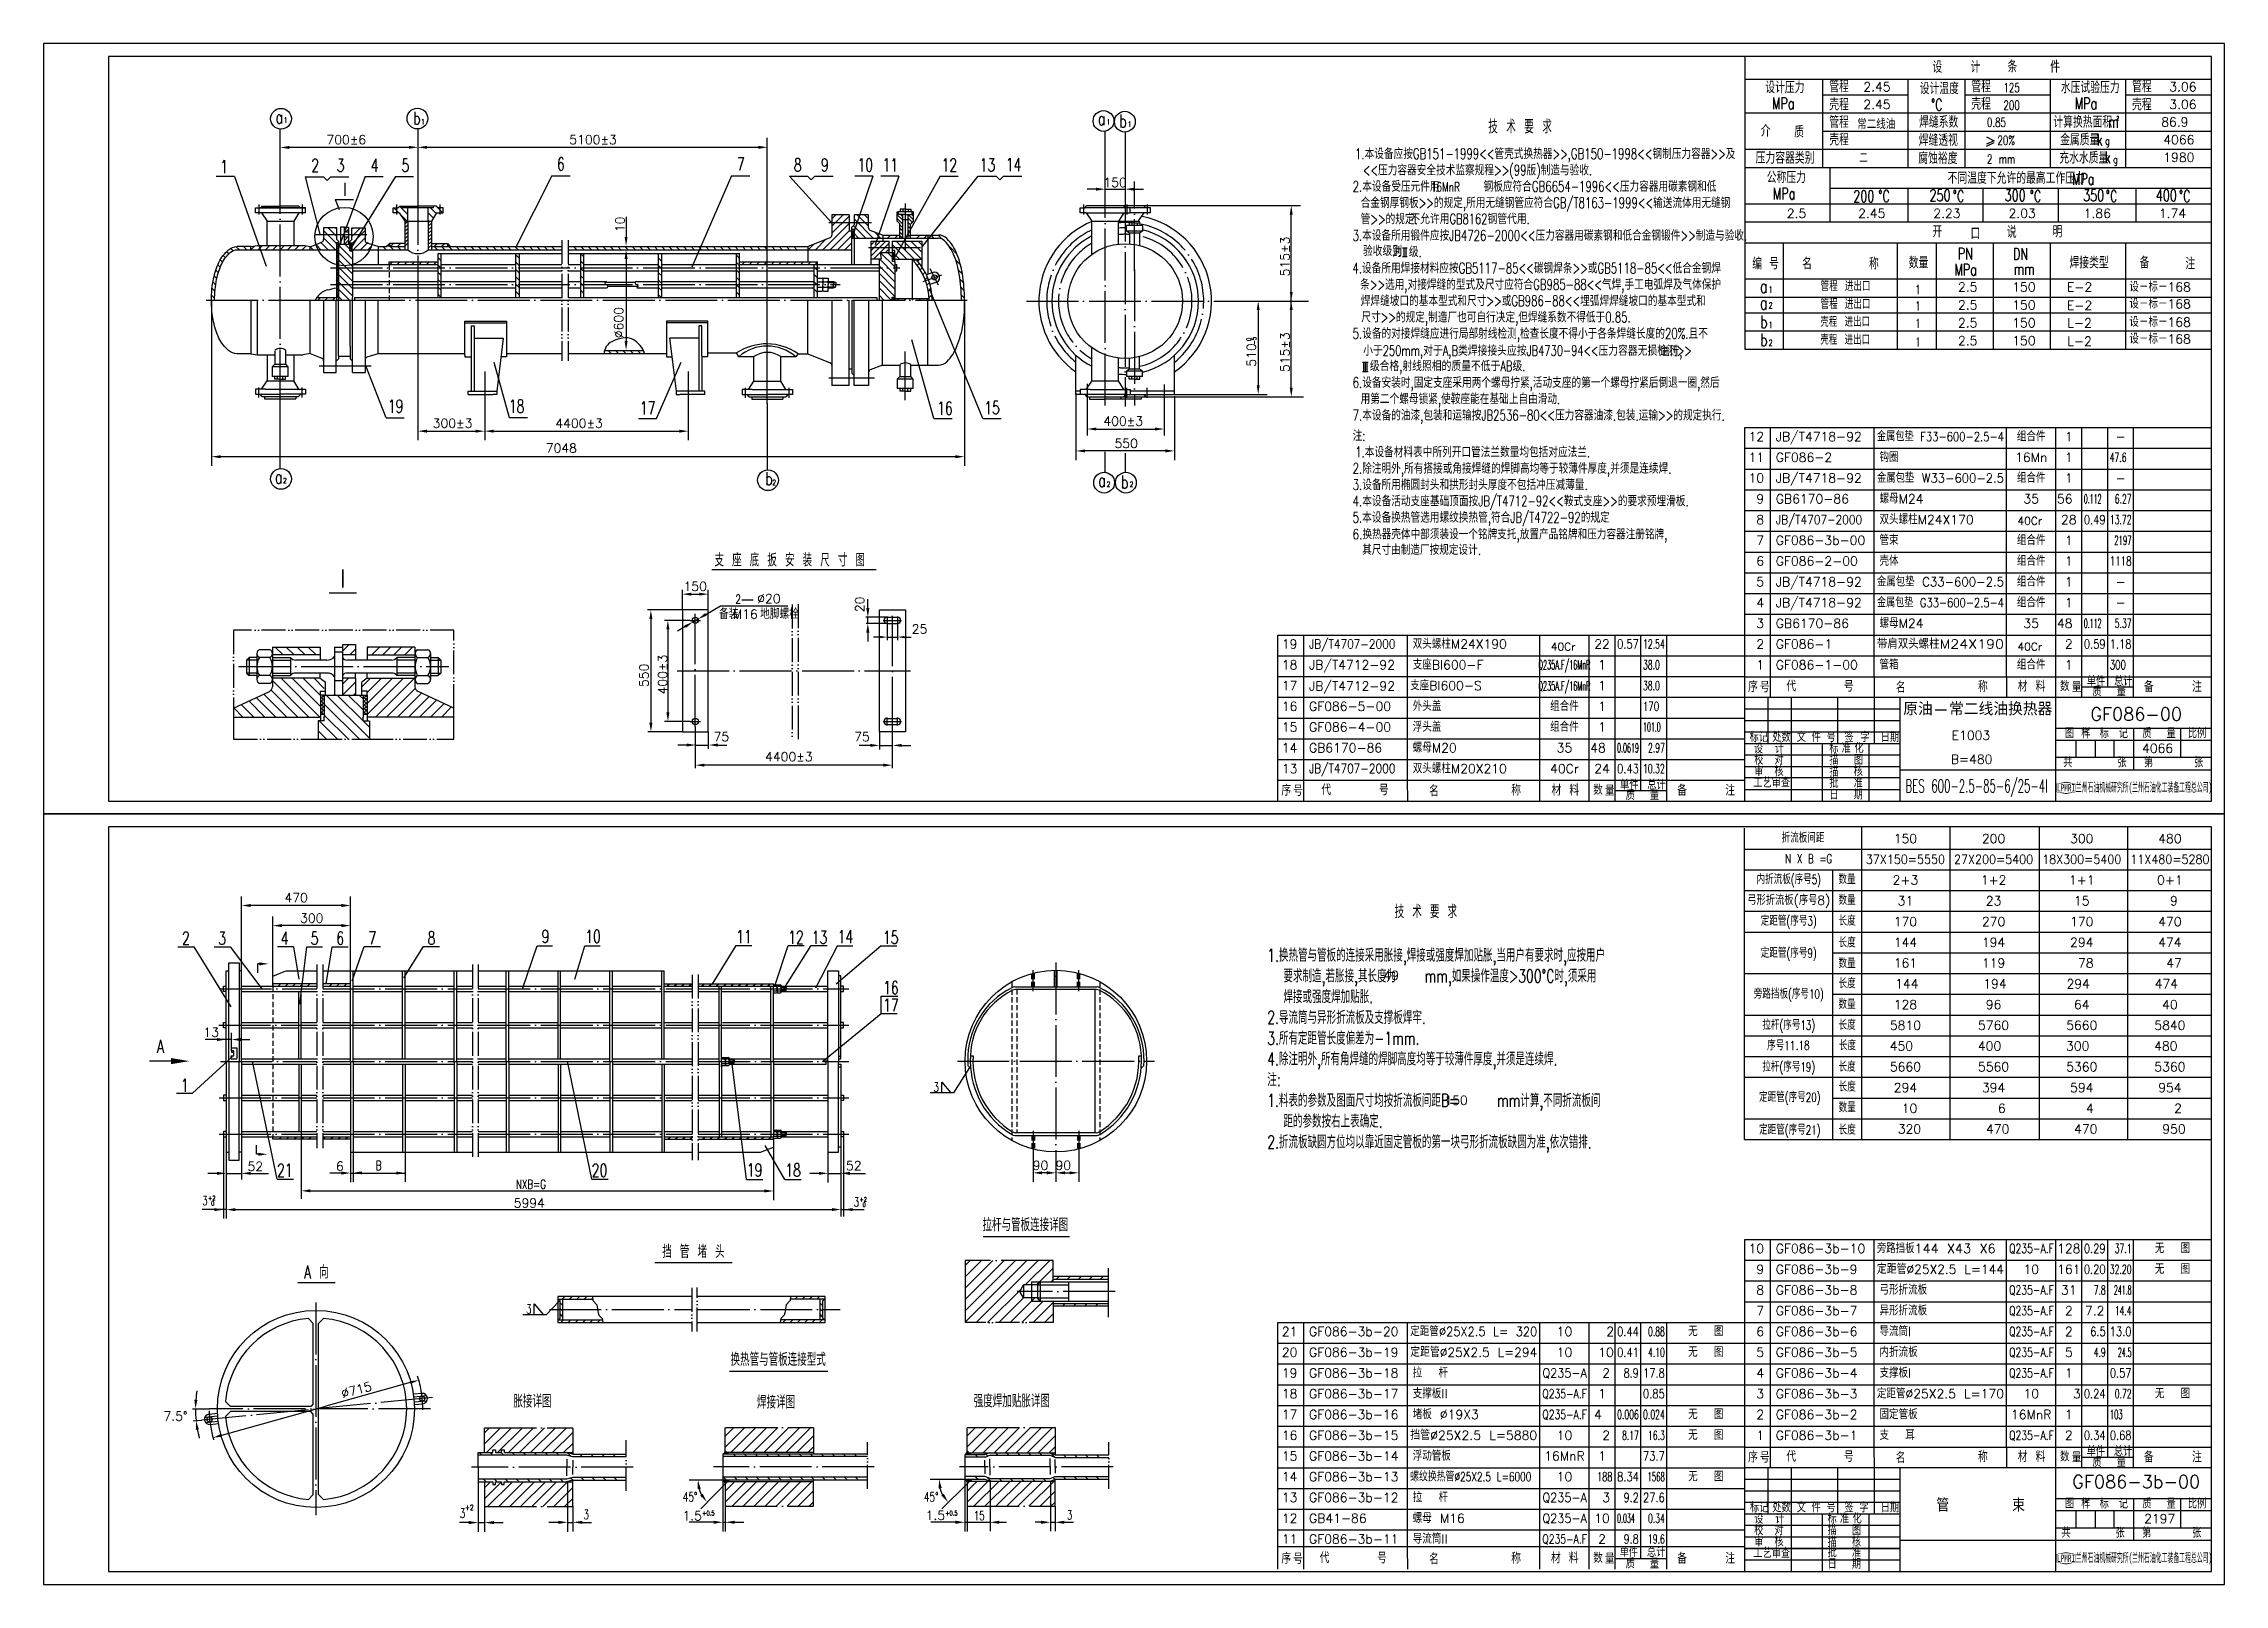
# Model space of a CAD drawing. Extents: x 0 to 841, y -2 to 592.
import ezdxf
from ezdxf.enums import TextEntityAlignment as Align

# ---------------------------------------------------------------- set-up
doc = ezdxf.new("R2010")
doc.units = 0
doc.header["$LTSCALE"] = 8
doc.header["$MEASUREMENT"] = 0
for name, pattern in [('CENTER', [3.005, 2.5, -0.25, 0.005, -0.25]), ('HIDDEN', [0.375, 0.25, -0.125]), ('PHANTOM', [1.62, 1.15, -0.15, 0.01, -0.15, 0.01, -0.15])]:
    doc.linetypes.add(name, pattern=pattern)
doc.layers.get('0').update_dxf_attribs({"linetype": 'CONTINUOUS'})
for name, color, linetype in [('1', 1, 'CONTINUOUS'), ('CC', 3, 'CONTINUOUS'), ('CW', 1, 'CONTINUOUS'), ('DD', 3, 'PHANTOM'), ('HZ', 1, 'CONTINUOUS'), ('X', 3, 'CONTINUOUS'), ('XX', 2, 'HIDDEN'), ('YY', 3, 'CONTINUOUS'), ('ZX', 3, 'CENTER')]:
    doc.layers.add(name, color=color, linetype=linetype)
doc.styles.add('HZ', font='txt', dxfattribs={"bigfont": 'hztxt'})
doc.styles.add('STANDARD60', font='SimSun.ttf', dxfattribs={"width": 0.6})

msp = doc.modelspace()

# ---------------------------------------------------------------- texts
at = {"style": 'HZ', "width": 0.7}
msp.add_text('I', height=7, dxfattribs=at).set_placement((115.38, 382.71), align=Align.CENTER)
at = {"layer": 'CC', "style": 'HZ'}
for s, height, p in [('700%%P6 ', 3.5, (118.3, 553.62)), ('5100%%P3', 3.5, (211.9, 553.62)), ('150', 3.5, (413.2, 537.12)), ('300%%P3', 3.5, (157.7, 444.32)), ('4400%%P3', 3.5, (206.5, 444.32)), ('400%%P3 ', 3.5, (417.9, 445.12)), ('7048 ', 3.5, (201.2, 434.72)), ('550', 3.5, (417.5, 436.52)), ('40Cr', 3, (766, 406.92)), ('150', 3.5, (251.3, 381.42)), ('%%C20', 3.5, (279.7, 376.72)), ('M16', 3.5, (270.6, 370.72)), ('25', 3.5, (337.8, 365.02)), ('40Cr', 3, (586, 358.42)), ('40Cr', 3, (766, 358.42)), ('75', 3.5, (261.4, 323.52)), ('75', 3.5, (315.6, 323.52)), ('4400%%P3', 3.5, (287.4, 315.72)), ('470', 3.5, (97.4, 261.4)), ('300', 3.5, (103.4, 253.5)), ('49', 3.5, (519.68, 231.44)), ('13', 3.5, (64.6, 209.5)), ('150', 3.5, (544.7, 183.32)), ('52 ', 3.5, (83.2, 157.8)), (' 6', 3.5, (112.7, 157.9)), ('52 ', 3.5, (314, 158.1)), ('90 ', 3.5, (386, 158.2)), ('90 ', 3.5, (394.8, 158.2)), ('5994', 3.5, (187.3, 143.7)), ('7.5%%D  ', 3.5, (54, 61.5)), ('1.5', 3.5, (250.1, 23.1)), ('1.5', 3.5, (343.9, 23.3))]:
    msp.add_text(s, height=height, dxfattribs=at).set_placement(p, align=Align.CENTER)
for s, rotation, p in [('10', 90, (224, 522.72)), ('515%%P3 ', 90, (480.5, 511.92)), ('%%C600 ', 90, (223.5, 486.42)), ('515%%P3 ', 90, (480.5, 475.02)), ('510 ', 90, (467.5, 473.92)), ('20', 90, (316.5, 376.22)), ('400%%P3 ', 90, (240.5, 350.72)), ('550 ', 90, (233.3, 350.42)), ('%%C715 ', 15, (122.6, 72.1))]:
    msp.add_text(s, height=3.5, rotation=rotation, dxfattribs=at).set_placement(p, align=Align.CENTER)
at = {"layer": 'CW', "style": 'HZ', "width": 0.7}
for s, height, p in [('设', 4.5, (728.41, 581.15)), ('计', 4.5, (743.09, 581.21)), ('条', 4.5, (757.35, 581.33)), ('件', 4.5, (773.82, 581.27)), ('设计压力', 4.5, (663.96, 573.3)), ('管程', 4.5, (688.61, 573.69)), ('设计温度', 4.5, (723.51, 572.91)), ('壳程', 4.5, (743.39, 566.96)), ('管程', 4.5, (743.39, 573.69)), ('125', 3.5, (755.8, 573.67)), ('水压试验压力', 4.5, (777.92, 573.3)), ('管程', 4.5, (805.39, 573.69)), ('MPa', 4.5, (666.54, 567.09)), ('壳程', 4.5, (688.61, 566.7)), ('管程', 4.5, (688.61, 559.94)), ('焊缝系数', 4.5, (723.27, 559.97)), ('%%DC', 4.5, (727.87, 566.59)), ('0.85', 3.5, (749.43, 560.32)), ('200', 3.5, (755.8, 566.93)), ('计算换热面积', 4.5, (775.05, 560)), ('MPa', 4.5, (783.3, 567.09)), ('2', 1.5, (799.35, 562.91)), ('壳程', 4.5, (805.39, 566.7)), ('介', 4.5, (662.2, 556.57)), ('质', 4.5, (675.09, 556.18)), ('壳程', 4.5, (688.61, 553.15)), ('焊缝透视', 4.5, (723.12, 552.98)), ('20%', 3.5, (753.47, 553.35)), ('金属质量', 4.5, (777.66, 553.15)), ('k', 4.5, (791.76, 553.15)), ('g', 3, (795.07, 553.44)), ('m', 4.5, (796.17, 560)), ('压力容器类别', 4.5, (660.23, 546.12)), ('腐蚀裕度', 4.5, (722.95, 545.99)), ('2', 3.5, (749.43, 546.15)), ('mm', 3.5, (754.04, 546.15)), ('充水水质量', 4.5, (777.34, 546.16)), ('k', 4.5, (794.82, 546.3)), ('g', 3, (798.13, 546.3)), ('公称压力', 4.5, (664.52, 538.63)), ('不同温度下允许的最高工作压力', 4.5, (734.28, 538.36)), ('MPa', 4.5, (782.23, 537.97)), ('MPa', 4.5, (666.9, 532.35)), ('%%DC', 4.5, (707.53, 531.37)), ('%%DC', 4.5, (736.24, 531.37)), ('%%DC', 4.5, (765.93, 531.37)), ('%%DC', 4.5, (795.25, 531.37)), ('%%DC', 4.5, (823.49, 531.37)), ('开', 4.5, (728.41, 517.78)), ('说', 4.5, (757.11, 517.55)), ('明', 4.5, (774.73, 517.73)), ('PN', 4.5, (738.18, 509.17)), ('口', 4.5, (743.09, 517)), ('DN', 4.5, (759.46, 509.09)), ('编', 4.5, (658.94, 505.36)), ('号', 4.5, (665.45, 505.36)), ('名', 4.5, (678.18, 505.36)), ('称', 4.5, (703.95, 505.36)), ('数量', 4.5, (719.28, 505.73)), ('MPa', 4.5, (736.89, 503.02)), ('mm', 4.5, (759.74, 503.26)), ('焊接类型', 4.5, (781.25, 505.74)), ('备', 4.5, (808.33, 505.73)), ('注', 4.5, (825.94, 505.35)), ('管程', 3.519, (685.25, 497.03)), ('1', 3.5, (721.81, 495.87)), ('管程', 3.519, (685.25, 490.17)), ('1', 3.5, (721.81, 489.55)), ('壳程', 3.447, (685.19, 483.31)), ('壳程', 3.447, (685.19, 476.45)), ('1', 3.5, (721.81, 482.81)), ('1', 3.5, (721.81, 475.64))]:
    msp.add_text(s, height=height, dxfattribs=at).set_placement(p)
for s, p in [('200', (706, 531.34)), ('250', (735.41, 531.66)), ('300', (764.37, 531.66)), ('350', (794.62, 531.66)), ('400', (822.68, 531.66))]:
    msp.add_text(s, height=4.5, dxfattribs=at).set_placement(p, align=Align.RIGHT)
for p in [(694.82, 497.04), (694.82, 490.13), (694.7, 483.32), (694.7, 476.41)]:
    msp.add_text('    进出口', height=3.5, dxfattribs=at).set_placement(p, align=Align.CENTER)
at = {"layer": 'HZ', "style": 'HZ'}
for s, height, width, p in [('          技 术 要 求', 5.25, 0.7, (521.48, 557.78)), ('1.本设备应按GB151-1999<<管壳式换热器>>,GB150-1998<<钢制压力容器>>及', 4.095, 0.7, (505.74, 547.92)), ('2.本设备受压元件用      钢板应符合GB6654-1996<<压力容器用碳素钢和低', 4.095, 0.7, (504.83, 535.32)), ('  <<压力容器安全技术监察规程>>(99版)制造与验收.', 4.095, 0.7, (503.61, 541.61)), ('  合金钢厚钢板>>的规定,所用无缝钢管应符合GB/T8163-1999<<输送流体用无缝钢', 4.095, 0.7, (502.8, 529.02)), ('  管>>的规定.', 4.095, 0.7, (502.8, 522.72)), ('不允许用GB8162钢管代用.', 4, 0.7, (527.06, 522.86)), ('3.本设备所用锻件应按JB4726-2000<<压力容器用碳素钢和低合金钢锻件>>制造与验收. ', 4.095, 0.7, (504.81, 516.42)), ('验收级别', 4, 0.7, (508.79, 510.54)), ('  为 级.', 4.095, 0.7, (515.11, 510.12)), ('4.设备所用焊接材料应按GB5117-85<<碳钢焊条>>或GB5118-85<<低合金钢焊', 4.095, 0.7, (504.74, 503.82)), ('  条>>选用,对接焊缝的型式及尺寸应符合GB985-88<<气焊,手工电弧焊及气体保护', 4.095, 0.7, (502.58, 497.52)), ('a', 5, 0.7, (661.91, 496.35)), ('1', 2.45, 0.7, (665.24, 496.35)), ('  焊焊缝坡口的基本型式和尺寸>>或GB986-88<<埋弧焊焊缝坡口的基本型式和', 4.095, 0.7, (502.84, 491.22)), ('  尺寸>>的规定,制造厂也可自行决定,但焊缝系数不得低于0.85.', 4.095, 0.7, (503.06, 484.91)), ('a', 5, 0.7, (661.91, 489.97)), ('2', 2.34, 0.7, (665.24, 490.3)), ('5.设备的对接焊缝应进行局部射线检测,检查长度不得小于各条焊缝长度的20%.且不', 4.095, 0.7, (504.83, 478.62)), ('b', 4.89, 0.7, (662.01, 482.67)), ('b', 4.89, 0.7, (662.01, 475.76)), ('1', 2.45, 0.7, (665.24, 482.77)), ('小于250mm,对于A,B类焊接接头应按JB4730-94<<压力容器无损检测>>', 4, 0.7, (508.85, 472.08)), ('进行,', 4, 0.7, (623.2, 471.82)), ('2', 2.34, 0.7, (665.24, 475.88)), ('6.设备安装时,固定支座采用两个螺母拧紧,活动支座的第一个螺母拧紧后倒退一圈,然后', 4.095, 0.7, (504.82, 459.71)), ('级合格,射线照相的质量不低于AB级.', 4, 0.7, (511.45, 466.15)), ('  用第二个螺母锁紧,使鞍座能在基础上自由滑动.', 4.095, 0.7, (502.78, 453.42)), ('7.本设备的油漆,包装和运输按JB2536-80<<压力容器油漆.包装.运输>>的规定执行.', 4.095, 0.7, (504.84, 447.11)), ('注:', 4.095, 0.7, (504.83, 439.24)), ('1.本设备材料表中所列开口管法兰数量均包括对应法兰.', 4.095, 0.7, (505.81, 432.94)), ('2.除注明外,所有搭接或角接焊缝的焊脚高均等于较薄件厚度,并须是连续焊.', 4.095, 0.7, (504.82, 426.63)), ('3.设备所用椭圆封头和拱形封头厚度不包括冲压减薄量.', 4.095, 0.7, (504.82, 420.34)), ('5.本设备换热管选用螺纹换热管,符合JB/T4722-92的规定      ', 4.095, 0.7, (504.82, 407.73)), ('4.本设备活动支座基础顶面按JB/T4712-92<<鞍式支座>>的要求预埋滑板.', 4.095, 0.7, (504.83, 414.04)), ('6.换热器壳体中部须装设一个铭牌支托,放置产品铭牌和压力容器注册铭牌,', 3.96, 0.75, (504.78, 401.33)), ('.', 3.6, 0.7, (599.34, 407.84)), ('其尺寸由制造厂按规定设计.', 3.96, 0.75, (508.5, 395.33)), ('序', 4.2, 0.75, (657.33, 342.44)), ('号', 4.2, 0.75, (661.86, 342.31)), ('代', 4.2, 0.75, (672.08, 342.68)), ('号', 4.2, 0.75, (694.26, 342.6)), ('名', 4.2, 0.75, (714.3, 342.21)), ('称', 4.2, 0.75, (745.97, 342.51)), ('材', 4.2, 0.75, (761.3, 342.63)), ('料', 4.2, 0.75, (768.18, 342.63)), ('数', 3.94, 0.75, (777.6, 342.77)), ('量', 3.94, 0.75, (782.13, 342.49)), ('单件', 3.5, 0.75, (787.97, 344.74)), ('总计', 3.5, 0.75, (798.46, 344.74)), ('备', 4.2, 0.75, (809.96, 342.44)), ('注', 4.2, 0.75, (828.53, 342.44)), ('质', 3.5, 0.75, (790.11, 340.81)), ('量', 3.5, 0.75, (799.47, 340.79)), ('图', 3.5, 0.75, (779.49, 324.73)), ('样', 3.5, 0.75, (785.78, 324.65)), ('标', 3.5, 0.75, (792.9, 324.68)), ('记', 3.5, 0.75, (800.27, 324.69)), ('质', 3.5, 0.75, (809.35, 324.72)), ('量', 3.5, 0.75, (818.72, 324.69)), ('比例', 3.5, 0.75, (826.92, 324.69)), ('标记', 3.5, 0.75, (657.92, 323.22)), ('设', 3.5, 0.75, (659.53, 318.83)), ('处数', 3.5, 0.75, (666.65, 323.22)), ('计', 3.5, 0.75, (667.65, 318.83)), ('文', 3.5, 0.75, (676.08, 323.22)), ('件', 3.5, 0.75, (681.82, 323.22)), ('号', 3.5, 0.75, (687.55, 323.22)), ('标', 3.5, 0.75, (688.66, 318.83)), ('准', 3.5, 0.75, (693.41, 318.96)), ('签', 3.5, 0.75, (694.52, 323.21)), ('化', 3.5, 0.75, (698.33, 318.96)), ('字', 3.5, 0.75, (700.63, 323.22)), ('日期', 3.5, 0.75, (708.46, 323.22)), ('校', 3.5, 0.75, (659.69, 314.44)), ('审', 3.5, 0.75, (659.69, 310.05)), ('核', 3.5, 0.75, (667.47, 310.05)), ('对', 3.5, 0.75, (667.47, 314.44)), ('描', 3.5, 0.75, (688.66, 314.44)), ('描', 3.5, 0.75, (688.66, 309.86)), ('核', 3.5, 0.75, (698.06, 310.05)), ('图', 3.5, 0.75, (698.09, 314.44)), ('共', 3.5, 0.75, (778.84, 313.47)), ('张', 3.5, 0.75, (799.74, 313.47)), ('第', 3.5, 0.75, (810.01, 313.47)), ('张', 3.5, 0.75, (829.31, 313.47)), ('序', 4.2, 0.75, (477.33, 302.48)), ('号', 4.2, 0.75, (481.86, 302.35)), ('代', 4.2, 0.75, (492.76, 302.71)), ('号', 4.2, 0.75, (514.94, 302.64)), ('名', 4.2, 0.75, (534.3, 302.25)), ('称', 4.2, 0.75, (565.97, 302.55)), ('材', 4.2, 0.75, (581.5, 302.54)), ('料', 4.2, 0.75, (588.38, 302.54)), ('数', 3.94, 0.75, (597.6, 302.8)), ('量', 3.94, 0.75, (602.13, 302.52)), ('单件', 3.5, 0.75, (607.97, 304.8)), ('质', 3.5, 0.75, (610.11, 300.84)), ('总计', 3.5, 0.75, (618.44, 304.8)), ('量', 3.5, 0.75, (619.47, 300.82)), ('备', 4.2, 0.75, (629.96, 302.47)), ('注', 4.2, 0.75, (648.53, 302.47)), ('工艺审查', 3.5, 0.75, (659.34, 305.66)), ('批', 3.5, 0.75, (688.67, 305.55)), ('日', 3.5, 0.75, (688.67, 301.07)), ('期', 3.5, 0.75, (698.02, 301.07)), ('准', 3.5, 0.75, (698.04, 305.57)), ('           技 术 要 求', 5, 0.7, (483.72, 255.28)), ('1.换热管与管板的连接采用胀接,焊接或强度焊加贴胀,当用户有要求时,应按用户', 5, 0.7, (471.89, 238.48)), ('  要求制造,若胀接,其长度为   mm,如果操作温度>300%%DC时,须采用', 5, 0.7, (471.89, 230.48)), ('  焊接或强度焊加贴胀.', 5, 0.7, (471.89, 222.48)), ('2.导流筒与异形折流板及支撑板焊牢.', 5, 0.7, (471.89, 214.48)), ('3.所有定距管长度偏差为-1mm.', 5, 0.7, (471.89, 206.48)), ('4.除注明外,所有角焊缝的焊脚高度均等于较薄件厚度,并须是连续焊.', 5, 0.7, (471.89, 198.48)), ('注:', 5, 0.7, (471.89, 190.48)), ('1.料表的参数及图面尺寸均按折流板间距B=    mm计算,不同折流板间', 5, 0.7, (471.89, 182.48)), ('  距的参数按右上表确定.', 5, 0.7, (471.89, 174.48)), ('2.折流板缺圆方位均以靠近固定管板的第一块弓形折流板缺圆为准,依次错排.', 5, 0.7, (471.89, 166.48)), ('单件', 3.5, 0.75, (787.89, 47.86)), ('总计', 3.5, 0.75, (798.38, 47.86)), ('序', 4.2, 0.75, (657.33, 45.44)), ('号', 4.2, 0.75, (661.86, 45.31)), ('代', 4.2, 0.75, (672.08, 45.68)), ('号', 4.2, 0.75, (694.26, 45.6)), ('名', 4.2, 0.75, (714.3, 45.21)), ('称', 4.2, 0.75, (745.97, 45.51)), ('材', 4.2, 0.75, (761.3, 45.63)), ('料', 4.2, 0.75, (768.18, 45.63)), ('数', 3.94, 0.75, (777.6, 45.77)), ('量', 3.94, 0.75, (782.13, 45.49)), ('质', 3.5, 0.75, (790.11, 43.69)), ('量', 3.5, 0.75, (799.47, 43.66)), ('备', 4.2, 0.75, (809.96, 45.44)), ('注', 4.2, 0.75, (828.53, 45.44)), ('标记', 3.5, 0.75, (658.05, 26.22)), ('设', 3.5, 0.75, (659.69, 21.83)), ('处数', 3.5, 0.75, (666.65, 26.22)), ('计', 3.5, 0.75, (667.8, 21.83)), ('文', 3.5, 0.75, (676.08, 26.22)), ('件', 3.5, 0.75, (681.82, 26.22)), ('号', 3.5, 0.75, (687.55, 26.22)), ('标', 3.5, 0.75, (687.97, 21.83)), ('准', 3.5, 0.75, (692.71, 21.96)), ('签', 3.5, 0.75, (694.52, 26.21)), ('化', 3.5, 0.75, (697.63, 21.96)), ('字', 3.5, 0.75, (700.27, 26.22)), ('日期', 3.5, 0.75, (708.46, 26.22)), ('图', 3.5, 0.75, (779.49, 27.73)), ('样', 3.5, 0.75, (785.78, 27.65)), ('标', 3.5, 0.75, (792.9, 27.68)), ('记', 3.5, 0.75, (800.27, 27.69)), ('质', 3.5, 0.75, (809.35, 27.72)), ('量', 3.5, 0.75, (818.72, 27.69)), ('比例', 3.5, 0.75, (826.92, 27.69)), ('校', 3.5, 0.75, (659.69, 17.44)), ('审', 3.5, 0.75, (659.69, 13.05)), ('核', 3.5, 0.75, (667.47, 13.05)), ('对', 3.5, 0.75, (667.47, 17.44)), ('描', 3.5, 0.75, (687.97, 17.44)), ('核', 3.5, 0.75, (697.36, 13.05)), ('图', 3.5, 0.75, (697.39, 17.44)), ('共', 3.5, 0.75, (778.14, 16.47)), ('张', 3.5, 0.75, (799.04, 16.47)), ('第', 3.5, 0.75, (809.29, 16.47)), ('张', 3.5, 0.75, (828.58, 16.47)), ('序', 4.2, 0.75, (477.33, 6.36)), ('号', 4.2, 0.75, (481.86, 6.23)), ('代', 4.2, 0.75, (492.08, 6.6)), ('号', 4.2, 0.75, (514.26, 6.53)), ('名', 4.2, 0.75, (534.3, 6.13)), ('称', 4.2, 0.75, (565.97, 6.43)), ('材', 4.2, 0.75, (581.3, 6.55)), ('料', 4.2, 0.75, (588.18, 6.55)), ('数', 3.94, 0.75, (597.6, 6.69)), ('量', 3.94, 0.75, (602.13, 6.41)), ('单件', 3.5, 0.75, (607.81, 9)), ('质', 3.5, 0.75, (610.11, 4.61)), ('总计', 3.5, 0.75, (618.31, 9)), ('备', 4.2, 0.75, (629.96, 6.36)), ('注', 4.2, 0.75, (648.53, 6.36)), ('工艺审查', 3.5, 0.75, (659.34, 8.66)), ('描', 3.5, 0.75, (687.97, 12.86)), ('批', 3.5, 0.75, (687.97, 8.86)), ('准', 3.5, 0.75, (697.34, 8.88)), ('量', 3.5, 0.75, (619.47, 4.58)), ('日', 3.5, 0.75, (687.97, 4.47)), ('期', 3.5, 0.75, (697.32, 4.47))]:
    msp.add_text(s, height=height, dxfattribs=dict(at, width=width)).set_placement(p)
at = {"layer": 'HZ', "style": 'HZ', "width": 0.7}
msp.add_text('16MnR', height=3.6, dxfattribs=at).set_placement((540.59, 535.35), align=Align.CENTER)
at = {"layer": 'X', "style": 'HZ'}
for s, height, p in [('2.45', 3.5, (707, 574.02)), ('3.06', 3.5, (825, 574.02)), ('2.45', 3.5, (707, 567.22)), ('86.9  ', 3.5, (825, 560.42)), ('3.06', 3.5, (825, 567.22)), ('常二线油', 3.5, (706.74, 559.52)), ('4066 ', 3.5, (825, 553.62)), ('1980 ', 3.5, (825, 546.82)), ('2.5', 3.5, (676, 525.22)), ('2.45', 3.5, (705, 525.22)), ('2.23', 3.5, (734, 525.22)), ('2.03', 3.5, (763, 525.22)), ('1.86', 3.5, (792, 525.22)), ('1.74', 3.5, (821, 525.22)), ('2.5', 3.5, (742, 496.82)), ('150', 3.5, (763.7, 496.82)), ('E-2', 3.5, (785.16, 496.82)), ('设－标－168', 3.5, (816.22, 496.82)), ('2.5', 3.5, (742, 489.92)), ('150', 3.5, (763.7, 489.92)), ('E-2', 3.5, (785.16, 489.76)), ('设－标－168', 3.5, (816.22, 490.33)), ('2.5', 3.5, (742, 483.02)), ('2.5', 3.5, (742, 476.12)), ('150', 3.5, (763.7, 483.02)), ('150', 3.5, (763.7, 476.12)), ('L-2', 3.5, (785.16, 483.02)), ('L-2', 3.5, (785.16, 475.96)), ('设－标－168', 3.5, (816.22, 483.28)), ('设－标－168', 3.5, (816.22, 476.79)), ('组合件', 3.5, (766.5, 439.17)), ('1', 3.5, (781, 439.17)), ('-', 3.5, (801, 439.17)), ('16Mn', 3.5, (766.5, 431.17)), ('1', 3.5, (781, 431.17)), ('组合件', 3.5, (766.5, 423.17)), ('1', 3.5, (781, 423.17)), ('-', 3.5, (801, 423.17)), ('35', 3.5, (766.5, 415.17)), ('56 ', 3.5, (781, 415.17)), ('28', 3.5, (781, 407.17)), ('组合件', 3.5, (766.5, 399.17)), ('1', 3.5, (781, 399.17)), ('组合件', 3.5, (766.5, 391.17)), ('组合件', 3.5, (766.5, 383.17)), ('1', 3.5, (781, 391.17)), ('组合件', 3.5, (766.5, 375.17)), ('1', 3.5, (781, 383.17)), ('1', 3.5, (781, 375.17)), ('-', 3.5, (801, 383.17)), ('35', 3.5, (766.5, 367.17)), ('48 ', 3.5, (781, 367.17)), ('-', 3.5, (801, 375.17)), ('22', 3.5, (601, 359.17)), ('2', 3.5, (781, 359.17)), ('1', 3.5, (601, 351.17)), ('组合件', 3.5, (766.5, 351.17)), ('1', 3.5, (781, 351.17)), ('1', 3.5, (601, 343.17)), ('组合件', 3.5, (586.5, 335.17)), ('1', 3.5, (601, 335.17)), ('GF086-00', 5, (807, 331.42)), ('组合件', 3.5, (586.5, 327.17)), ('1', 3.5, (601, 327.17)), ('35', 3.5, (586.5, 319.17)), ('48 ', 3.5, (601, 319.17)), ('4066 ', 3.5, (816.8, 319.02)), ('40Cr', 3.5, (586.5, 311.17)), ('24', 3.5, (601, 311.17)), ('150', 3.5, (718, 284.2)), ('200', 3.5, (752, 284.2)), ('300', 3.5, (786, 284.2)), ('480', 3.5, (820, 284.2)), ('2+3', 3.5, (718, 268.2)), ('1+2', 3.5, (752, 268.2)), ('1+1', 3.5, (786, 268.2)), ('0+1', 3.5, (820, 268.2)), ('31', 3.5, (718, 260.2)), ('23', 3.5, (752, 260.2)), ('15', 3.5, (786, 260.2)), (' 9', 3.5, (820, 260.2)), ('170', 3.5, (718, 252.2)), ('270', 3.5, (752, 252.2)), ('170', 3.5, (786, 252.2)), ('470', 3.5, (820, 252.2)), ('144', 3.5, (718, 244.2)), ('194', 3.5, (752, 244.2)), ('294', 3.5, (786, 244.2)), ('474', 3.5, (820, 244.2)), ('161', 3.5, (718, 236.2)), ('119', 3.5, (752, 236.2)), (' 78', 3.5, (786, 236.2)), (' 47', 3.5, (820, 236.2)), ('144', 3.5, (718.52, 228.2)), ('194', 3.5, (752.52, 228.2)), ('294', 3.5, (784.62, 228.2)), ('474', 3.5, (818.62, 228.2)), ('128', 3.5, (718, 220.2)), ('96', 3.5, (752, 220.2)), ('64', 3.5, (786, 220.2)), ('40', 3.5, (820, 220.2)), ('5810', 3.5, (718, 212.2)), ('5760', 3.5, (752, 212.2)), ('5660', 3.5, (786, 212.2)), ('5840', 3.5, (820, 212.2)), ('450 ', 3.5, (718, 204.2)), ('400 ', 3.5, (752, 204.2)), ('300 ', 3.5, (786, 204.2)), ('480 ', 3.5, (820, 204.2)), ('5660', 3.5, (718, 196.2)), ('5560', 3.5, (752, 196.2)), ('5360', 3.5, (786, 196.2)), ('5360', 3.5, (820, 196.2)), ('294', 3.5, (718, 188.2)), ('394', 3.5, (752, 188.2)), ('594', 3.5, (786, 188.2)), ('954', 3.5, (820, 188.2)), (' 10', 3.5, (718, 180.2)), ('  6', 3.5, (752, 180.2)), ('  4', 3.5, (786, 180.2)), ('  2', 3.5, (820, 180.2)), (' 320', 3.5, (718, 172.2)), (' 470', 3.5, (752, 172.2)), (' 470', 3.5, (786, 172.2)), (' 950', 3.5, (820, 172.2)), ('128', 3.5, (781, 126.15)), ('无  图', 3.5, (821, 126.15)), ('10', 3.5, (766.5, 118.15)), ('161', 3.5, (781, 118.15)), ('无  图', 3.5, (821, 118.15)), ('31', 3.5, (781, 110.15)), ('2', 3.5, (781, 102.15)), ('7.2', 3.5, (791, 102.15)), ('10', 3.5, (586.5, 94.15)), ('  2', 3.5, (601, 94.15)), ('无  图', 3.5, (641, 94.15)), ('2', 3.5, (781, 94.15)), ('10', 3.5, (586.5, 86.15)), (' 10', 3.5, (601, 86.15)), ('无  图', 3.5, (641, 86.15)), ('5', 3.5, (781, 86.15)), (' 2', 3.5, (601, 78.15)), ('1', 3.5, (781, 78.15)), ('1', 3.5, (601, 70.15)), ('10', 3.5, (766.5, 70.15)), ('  3', 3.5, (781, 70.15)), ('无  图', 3.5, (821, 70.15)), ('4 ', 3.5, (601, 62.15)), ('无  图', 3.5, (641, 62.15)), ('16MnR', 3.5, (766.5, 62.15)), ('1', 3.5, (781, 62.15)), ('10', 3.5, (586.5, 54.15)), (' 2', 3.5, (601, 54.15)), ('无  图', 3.5, (641, 54.15)), ('2', 3.5, (781, 54.15)), ('16MnR', 3.5, (586.5, 46.15)), ('1', 3.5, (601, 46.15)), ('10', 3.5, (586.5, 38.15)), (' 3', 3.5, (601, 30.15)), ('无  图', 3.5, (641, 38.15)), ('GF086-3b-00', 5, (807, 35.5)), ('10', 3.5, (601, 22.15)), ('管     束', 5, (747, 26.5)), (' 2197', 3.5, (814.5, 22)), ('2', 3.5, (601, 14.15))]:
    msp.add_text(s, height=height, dxfattribs=at).set_placement(p, align=Align.CENTER)
for s, width, p in [('二', 0.7, (701.86, 546.48)), ('Q235A.F/16MnR', 0.45, (586.5, 351.17)), ('Q235A.F/16MnR', 0.45, (586.5, 342.99)), ('37X150=5550', 0.9, (718, 276.2)), ('27X200=5400', 0.9, (752, 276.2)), ('18X300=5400', 0.9, (786, 276.2)), ('11X480=5280', 0.9, (820, 276.2))]:
    msp.add_text(s, height=3.5, dxfattribs=dict(at, width=width)).set_placement(p, align=Align.CENTER)
for s, p in [('12', (663.5, 439.17)), ('11', (663.5, 431.17)), ('10', (663.5, 423.17)), ('9', (663.5, 415.17)), ('8', (663.5, 407.17)), ('7', (663.5, 399.17)), ('6', (663.5, 391.17)), ('5', (663.5, 383.17)), ('4', (663.5, 375.17)), ('3', (663.5, 367.17)), ('19', (483.5, 359.17)), ('2', (663.5, 359.17)), ('18', (483.5, 351.17)), ('1', (663.5, 351.17)), ('17', (483.5, 343.17)), ('16', (483.5, 335.17)), ('15', (483.5, 327.17)), ('14', (483.5, 319.17)), ('13', (483.5, 311.17)), ('10', (663.5, 126.15)), ('9', (663.5, 118.15)), ('8', (663.5, 110.15)), ('7', (663.5, 102.15)), ('21', (483.5, 94.15)), ('6', (663.5, 94.15)), ('20', (483.5, 86.15)), ('5', (663.5, 86.15)), ('19', (483.5, 78.15)), ('4', (663.5, 78.15)), ('18', (483.5, 70.15)), ('3', (663.5, 70.15)), ('17', (483.5, 62.15)), ('2', (663.5, 62.15)), ('16', (483.5, 54.15)), ('1', (663.5, 54.15)), ('15', (483.5, 46.15)), ('14', (483.5, 38.15)), ('13', (483.5, 30.15)), ('12', (483.5, 22.15)), ('11', (483.5, 14.15))]:
    msp.add_text(s, height=3.5, dxfattribs=at).set_placement(p, align=Align.RIGHT)
for s, p in [('JB/T4718-92', (668, 439.17)), ('GF086-2', (668, 431.17)), ('钩圈', (708, 431.17)), ('JB/T4718-92', (668, 423.17)), ('GB6170-86', (668, 415.17)), ('螺母M24', (708, 415.17)), ('双头螺柱M24X170', (708, 407.17)), ('GF086-3b-00', (668, 399.17)), ('管束', (708, 399.17)), ('JB/T4718-92', (668, 383.17)), ('GF086-2-00', (668, 391.17)), ('壳体', (708, 391.17)), ('JB/T4718-92', (668, 375.17)), ('GB6170-86', (668, 367.17)), ('螺母M24', (708, 367.17)), ('双头螺柱M24X190', (528, 359.17)), ('GF086-1', (668, 359.17)), ('JB/T4712-92', (488, 351.17)), ('支座BI600-F', (528, 351.17)), ('GF086-1-00', (668, 351.17)), ('管箱', (708, 351.17)), ('JB/T4712-92', (488, 342.99)), ('支座BI600-S', (527, 343.17)), ('GF086-5-00', (488, 335.17)), ('外头盖', (528, 335.17)), ('GF086-4-00', (488, 327.17)), ('浮头盖', (528, 327.17)), ('GB6170-86', (488, 319.17)), ('螺母M20', (528, 319.17)), ('E1003', (735.84, 323.98)), ('双头螺柱M20X210', (528, 311.17)), ('B=480', (735.49, 314.78)), ('GF086-3b-10', (668, 126.15)), ('GF086-3b-9', (668, 118.15)), ('GF086-3b-8', (668, 110.15)), ('弓形折流板', (708, 110.15)), ('GF086-3b-7', (668, 102.15)), ('异形折流板', (708, 102.15)), ('GF086-3b-20', (488, 94.15)), ('GF086-3b-6', (668, 94.15)), ('导流筒I', (708, 94.15)), ('GF086-3b-19', (488, 86.15)), ('GF086-3b-5', (668, 86.15)), ('内折流板', (708, 86.15)), ('GF086-3b-18', (488, 78.15)), ('拉  杆', (528, 78.15)), ('GF086-3b-4', (668, 78.15)), ('支撑板I', (708, 78.15)), ('GF086-3b-17', (488, 70.15)), ('支撑板II', (528, 70.15)), ('GF086-3b-3', (668, 70.15)), ('GF086-3b-16', (488, 62.15)), ('堵板 %%C19X3 ', (528, 62.15)), ('GF086-3b-2', (668, 62.15)), ('固定管板', (708, 62.15)), ('GF086-3b-15', (488, 54.15)), ('GF086-3b-1', (668, 54.15)), ('支  耳', (708, 54.15)), ('GF086-3b-14', (488, 46.15)), ('浮动管板', (528, 46.15)), ('GF086-3b-13', (488, 38.15)), ('GF086-3b-12', (488, 30.15)), ('拉  杆', (528, 30.15)), ('GB41-86', (488, 22.15)), ('螺母 M16 ', (528, 22.15)), ('GF086-3b-11', (488, 14.15)), ('导流筒II', (528, 14.15))]:
    msp.add_text(s, height=3.5, dxfattribs=at).set_placement(p)
for s, height, width, p, p2 in [('金属包垫 F33-600-2.5-4', 3.5, 0.865769, (707, 439.17), (756, 439.17)), ('47.6 ', 3.5, 0.625445, (796.8, 431.17), (805.2, 431.17)), ('金属包垫 W33-600-2.5', 3.5, 0.965255, (707, 423.17), (756, 423.17)), ('0.112 ', 3.5, 0.59941, (786.8, 415.17), (795.2, 415.17)), (' 6.27', 3.5, 0.684944, (796.8, 415.17), (805.2, 415.17)), ('0.49', 3.5, 0.847059, (786.8, 407.17), (795.2, 407.17)), ('13.72', 3.5, 0.654545, (796.8, 407.17), (805.2, 407.17)), (' 2197', 3.5, 0.625445, (796.8, 399.17), (805.2, 399.17)), ('金属包垫 C33-600-2.5', 3.5, 0.987961, (707, 383.17), (756, 383.17)), ('1118', 3.5, 0.9, (796.8, 391.17), (805.2, 391.17)), ('金属包垫 G33-600-2.5-4', 3.5, 0.865769, (707, 375.17), (756, 375.17)), ('0.112 ', 3.5, 0.59941, (786.8, 367.17), (795.2, 367.17)), (' 5.37', 3.5, 0.684944, (796.8, 367.17), (805.2, 367.17)), ('0.57', 3.5, 0.847059, (606.8, 359.17), (615.2, 359.17)), ('12.54', 3.5, 0.654545, (616.8, 359.17), (625.2, 359.17)), ('带肩双头螺柱M24X190', 3.5, 1.150685, (707, 359.17), (756, 359.17)), ('0.59', 3.5, 0.847059, (786.8, 359.17), (795.2, 359.17)), ('1.18', 3.5, 1.028571, (796.8, 359.17), (805.2, 359.17)), ('38.0 ', 3.5, 0.653843, (616.8, 351.17), (625.2, 351.17)), ('300 ', 3.5, 0.756954, (796.8, 351.17), (805.2, 351.17)), ('38.0 ', 3.5, 0.653843, (616.8, 343.17), (625.2, 343.17)), ('170 ', 3.5, 0.798952, (616.8, 335.17), (625.2, 335.17)), ('原油-常二线油换热器', 5, 1.154545, (717.15, 333.41), (774.65, 333.41)), ('101.0 ', 3.5, 0.625445, (616.8, 327.17), (625.2, 327.17)), ('0.0619', 3.5, 0.553846, (606.8, 319.17), (615.2, 319.17)), (' 2.97', 3.5, 0.684944, (616.8, 319.17), (625.2, 319.17)), ('0.43', 3.5, 0.847059, (606.8, 311.17), (615.2, 311.17)), ('10.32', 3.5, 0.685714, (616.8, 311.17), (625.2, 311.17)), ('BES 600-2.5-85-6/25-4I  ', 5, 0.566613, (718, 303.72), (778, 303.72)), ('旁路挡板144 X43 X6 ', 3.5, 1.062338, (707, 126.15), (756, 126.15)), ('Q235-A.F', 3.5, 0.702041, (758, 126.15), (775.2, 126.15)), ('0.29', 3.5, 0.847059, (786.8, 126.15), (795.2, 126.15)), (' 37.1', 3.5, 0.756954, (796.8, 126.15), (805.2, 126.15)), ('定距管%%C25X2.5 L=144', 3.5, 0.987961, (707, 118.15), (756, 118.15)), ('0.20', 3.5, 0.9, (786.8, 118.15), (795.2, 118.15)), ('32.20', 3.5, 0.626087, (796.8, 118.15), (805.2, 118.15)), ('Q235-A.F', 3.5, 0.702041, (758, 110.15), (775.2, 110.15)), ('  7.8', 3.5, 0.797906, (786.8, 110.15), (795.2, 110.15)), (' 241.8', 3.5, 0.575456, (796.8, 110.15), (805.2, 110.15)), ('Q235-A.F', 3.5, 0.702041, (758, 102.15), (775.2, 102.15)), (' 14.4', 3.5, 0.756954, (796.8, 102.15), (805.2, 102.15)), ('定距管%%C25X2.5 L= 320', 3.5, 0.943319, (527, 94.15), (576, 94.15)), ('0.44', 3.5, 0.847059, (606.8, 94.15), (615.2, 94.15)), (' 0.88', 3.5, 0.719151, (616.8, 94.15), (625.2, 94.15)), ('Q235-A.F', 3.5, 0.702041, (758, 94.15), (775.2, 94.15)), (' 6.5', 3.5, 0.958491, (786.8, 94.15), (795.2, 94.15)), ('13.0', 3.5, 0.96, (796.8, 94.15), (805.2, 94.15)), ('定距管%%C25X2.5 L=294', 3.5, 0.965255, (527, 86.15), (576, 86.15)), ('0.41', 3.5, 0.96, (606.8, 86.15), (615.2, 86.15)), (' 4.10', 3.5, 0.798952, (616.8, 86.15), (625.2, 86.15)), ('Q235-A.F', 3.5, 0.702041, (758, 86.15), (775.2, 86.15)), ('  4.9', 3.5, 0.797906, (786.8, 86.15), (795.2, 86.15)), ('  24.5', 3.5, 0.598821, (796.8, 86.15), (805.2, 86.15)), ('Q235-A', 3.5, 0.867227, (578, 78.15), (595.2, 78.15)), (' 8.9', 3.5, 0.958491, (606.8, 78.15), (615.2, 78.15)), ('17.8', 3.5, 0.9, (616.8, 78.15), (625.2, 78.15)), ('Q235-A.F', 3.5, 0.702041, (758, 78.15), (775.2, 78.15)), ('0.57', 3.5, 0.847059, (796.8, 78.15), (805.2, 78.15)), ('Q235-A.F', 3.5, 0.702041, (578, 70.15), (595.2, 70.15)), ('0.85', 3.5, 0.847059, (616.8, 70.15), (625.2, 70.15)), ('定距管%%C25X2.5 L=170', 3.5, 0.999719, (707, 70.15), (756, 70.15)), ('0.24', 3.5, 0.847059, (786.8, 70.15), (795.2, 70.15)), (' 0.72', 3.5, 0.719151, (796.8, 70.15), (805.2, 70.15)), ('Q235-A.F', 3.5, 0.702041, (578, 62.15), (595.2, 62.15)), ('0.006', 3.5, 0.685714, (606.8, 62.15), (615.2, 62.15)), ('0.024', 3.5, 0.654545, (616.8, 62.15), (625.2, 62.15)), ('103  ', 3.5, 0.684175, (796.8, 62.15), (805.2, 62.15)), ('挡管%%C25X2.5 L=5880', 3.5, 0.976476, (527, 54.15), (576, 54.15)), (' 8.17', 3.5, 0.756954, (606.8, 54.15), (615.2, 54.15)), (' 16.3', 3.5, 0.756954, (616.8, 54.15), (625.2, 54.15)), ('Q235-A.F', 3.5, 0.702041, (758, 54.15), (775.2, 54.15)), ('0.34', 3.5, 0.847059, (786.8, 54.15), (795.2, 54.15)), ('0.68', 3.5, 0.847059, (796.8, 54.15), (805.2, 54.15)), ('73.7', 3.5, 0.8, (616.8, 46.15), (625.2, 46.15)), ('螺纹换热管%%C25X2.5 L=6000 ', 3.5, 0.7847, (527, 38.15), (576, 38.15)), ('Q235-A', 3.5, 0.867227, (578, 30.15), (595.2, 30.15)), (' 188', 3.5, 0.805603, (597, 38.15), (605, 38.15)), ('8.34', 3.5, 0.8, (606.8, 38.15), (615.2, 38.15)), (' 9.2', 3.5, 0.958491, (606.8, 30.15), (615.2, 30.15)), ('27.6', 3.5, 0.8, (616.8, 30.15), (625.2, 30.15)), (' 1568', 3.5, 0.625445, (616.8, 38.15), (625.2, 38.15)), ('Q235-A', 3.5, 0.867227, (578, 22.15), (595.2, 22.15)), ('0.034 ', 3.5, 0.532867, (606.8, 22.15), (615.2, 22.15)), (' 0.34', 3.5, 0.719151, (616.8, 22.15), (625.2, 22.15)), ('Q235-A.F', 3.5, 0.702041, (578, 14.15), (595.2, 14.15)), (' 9.8', 3.5, 0.958491, (606.8, 14.15), (615.2, 14.15)), (' 19.6', 3.5, 0.756954, (616.8, 14.15), (625.2, 14.15))]:
    msp.add_text(s, height=height, dxfattribs=dict(at, width=width)).set_placement(p, p2, align=Align.FIT)
at = {"layer": 'X', "style": 'HZ', "width": 0.85}
for p in [(668, 407.17), (488, 359.17), (488, 311.22)]:
    msp.add_text('JB/T4707-2000', height=3.5, dxfattribs=at).set_placement(p)

# ---------------------------------------------------------------- blocks, each defined once
blk = doc.blocks.new('*X12')
at = {"color": 0}
for p, q in [((267.7, 33.53), (266.7, 34.53)), ((271.94, 33.53), (270.94, 34.53)), ((276.18, 33.53), (275.18, 34.53)), ((280.42, 33.53), (279.42, 34.53)), ((284.67, 33.53), (283.67, 34.53)), ((288.91, 33.53), (287.91, 34.53)), ((293.15, 33.53), (292.15, 34.53)), ((297.39, 33.53), (296.39, 34.53)), ((301.64, 33.53), (300.64, 34.53)), ((305.88, 33.53), (304.88, 34.53)), ((310.12, 33.53), (309.12, 34.53)), ((314.36, 33.53), (313.36, 34.53)), ((318.61, 33.53), (317.61, 34.53))]:
    blk.add_line(p, q, dxfattribs=at)
blk = doc.blocks.new('*X13')
at = {"color": 0}
for p, q in [((271.42, 42.53), (270.42, 43.53)), ((275.67, 42.53), (274.67, 43.53)), ((279.91, 42.53), (278.91, 43.53)), ((284.15, 42.53), (283.15, 43.53)), ((288.39, 42.53), (287.39, 43.53)), ((292.64, 42.53), (291.64, 43.53)), ((296.88, 42.53), (295.88, 43.53)), ((301.12, 42.53), (300.12, 43.53)), ((305.36, 42.53), (304.36, 43.53)), ((309.61, 42.53), (308.61, 43.53)), ((313.85, 42.53), (312.85, 43.53)), ((318.09, 42.53), (317.09, 43.53))]:
    blk.add_line(p, q, dxfattribs=at)
blk = doc.blocks.new('*X14')
at = {"color": 0}
for p, q in [((255.28, 115.28), (262.79, 122.78)), ((255.28, 119.52), (258.54, 122.78)), ((257.29, 113.05), (267.03, 122.78)), ((261.54, 113.05), (271.27, 122.78)), ((265.78, 113.05), (275.52, 122.78)), ((270.02, 113.05), (279.76, 122.78)), ((274.27, 113.05), (284, 122.78)), ((278.51, 113.05), (288.24, 122.78)), ((282.75, 113.05), (289.22, 119.51)), ((286.99, 113.05), (289.22, 115.27))]:
    blk.add_line(p, q, dxfattribs=at)
blk = doc.blocks.new('*X15')
at = {"color": 0}
for p, q in [((163.25, 52.94), (170.82, 60.51)), ((163.25, 57.19), (166.58, 60.51)), ((165.54, 50.99), (175.06, 60.51)), ((169.79, 50.99), (179.3, 60.51)), ((174.03, 50.99), (183.55, 60.51)), ((178.27, 50.99), (187.79, 60.51)), ((182.52, 50.99), (192.03, 60.51)), ((186.76, 50.99), (196.28, 60.51)), ((191, 50.99), (197.28, 57.27)), ((195.24, 50.99), (197.28, 53.03))]:
    blk.add_line(p, q, dxfattribs=at)
blk = doc.blocks.new('*X16')
at = {"color": 0}
for p, q in [((163.25, 31.73), (171.13, 39.61)), ((163.25, 35.97), (166.89, 39.61)), ((165.86, 30.09), (175.38, 39.61)), ((170.1, 30.09), (179.62, 39.61)), ((174.34, 30.09), (183.86, 39.61)), ((178.59, 30.09), (188.1, 39.61)), ((182.83, 30.09), (192.35, 39.61)), ((187.07, 30.09), (196.59, 39.61)), ((191.31, 30.09), (197.28, 36.06)), ((195.56, 30.09), (197.28, 31.81))]:
    blk.add_line(p, q, dxfattribs=at)
blk = doc.blocks.new('*X17')
at = {"color": 0}
for p, q in [((259.95, 49.76), (258.94, 50.78)), ((264.19, 49.76), (263.18, 50.78)), ((268.44, 49.76), (267.42, 50.78)), ((272.68, 49.76), (271.67, 50.78)), ((276.92, 49.76), (275.91, 50.78)), ((281.96, 48.97), (280.13, 50.79)), ((252.21, 49.02), (251.21, 50.02)), ((256.03, 49.44), (255.3, 50.17)), ((286.2, 48.97), (285.19, 49.98)), ((290.44, 48.97), (289.43, 49.98)), ((294.69, 48.97), (293.68, 49.98)), ((298.93, 48.97), (297.92, 49.98))]:
    blk.add_line(p, q, dxfattribs=at)
blk = doc.blocks.new('*X18')
at = {"color": 0}
for p, q in [((252.16, 40.59), (251.16, 41.59)), ((257.16, 39.83), (255.66, 41.33)), ((261.4, 39.83), (260.38, 40.84)), ((265.64, 39.83), (264.63, 40.84)), ((269.88, 39.83), (268.87, 40.84)), ((274.13, 39.83), (273.11, 40.84)), ((278.37, 39.83), (277.35, 40.84)), ((281.89, 40.55), (281.17, 41.27)), ((286.08, 40.61), (285.07, 41.62)), ((290.32, 40.61), (289.31, 41.62)), ((294.56, 40.61), (293.55, 41.62)), ((298.8, 40.61), (297.79, 41.62))]:
    blk.add_line(p, q, dxfattribs=at)
blk = doc.blocks.new('*X19')
at = {"color": 0}
for p, q in [((248.09, 31.71), (256.2, 39.83)), ((248.09, 35.95), (251.96, 39.83)), ((250.71, 30.09), (260.45, 39.83)), ((254.95, 30.09), (264.69, 39.83)), ((259.2, 30.09), (268.93, 39.83)), ((263.44, 30.09), (273.17, 39.83)), ((267.68, 30.09), (277.42, 39.83)), ((271.92, 30.09), (281.66, 39.83)), ((276.17, 30.09), (282.02, 35.95)), ((280.41, 30.09), (282.02, 31.71))]:
    blk.add_line(p, q, dxfattribs=at)
blk = doc.blocks.new('*X11')
at = {"color": 0}
for p, q in [((174.59, 47.31), (180.75, 53.47)), ((174.59, 51.55), (176.5, 53.47)), ((175.38, 43.86), (184.99, 53.47)), ((179.62, 43.86), (189.23, 53.47)), ((183.86, 43.86), (193.47, 53.47)), ((188.11, 43.86), (197.72, 53.47)), ((192.35, 43.86), (201.96, 53.47)), ((196.59, 43.86), (206.2, 53.47)), ((200.83, 43.86), (208.65, 51.68)), ((205.08, 43.86), (208.65, 47.43))]:
    blk.add_line(p, q, dxfattribs=at)
blk = doc.blocks.new('*X10')
at = {"color": 0}
for p, q in [((174.59, 30.34), (176.91, 32.66)), ((174.59, 26.1), (181.1, 32.6)), ((175.78, 23.05), (185.39, 32.66)), ((180.03, 23.05), (189.64, 32.66)), ((184.27, 23.05), (193.88, 32.66)), ((188.51, 23.05), (198.12, 32.66)), ((192.76, 23.05), (202.37, 32.66)), ((197, 23.05), (206.61, 32.66)), ((201.24, 23.05), (208.65, 30.46)), ((205.48, 23.05), (208.65, 26.22))]:
    blk.add_line(p, q, dxfattribs=at)
blk = doc.blocks.new('*X9')
at = {"color": 0}
for p, q in [((175.23, 32.66), (174.23, 33.66)), ((179.47, 32.66), (178.47, 33.66)), ((183.71, 32.66), (182.71, 33.66)), ((187.96, 32.66), (186.96, 33.66)), ((192.2, 32.66), (191.2, 33.66)), ((196.44, 32.66), (195.44, 33.66)), ((200.69, 32.66), (199.69, 33.66)), ((204.93, 32.66), (203.93, 33.66)), ((208.59, 33.24), (207.78, 34.05)), ((212.82, 33.26), (211.82, 34.26)), ((217.06, 33.26), (216.06, 34.26)), ((221.3, 33.26), (220.3, 34.26)), ((225.54, 33.26), (224.54, 34.26))]:
    blk.add_line(p, q, dxfattribs=at)
blk = doc.blocks.new('*X8')
at = {"color": 0}
for p, q in [((173.52, 42.86), (172.52, 43.86)), ((177.76, 42.86), (176.76, 43.86)), ((182, 42.86), (181, 43.86)), ((186.25, 42.86), (185.25, 43.86)), ((190.49, 42.86), (189.49, 43.86)), ((194.73, 42.86), (193.73, 43.86)), ((198.97, 42.86), (197.97, 43.86)), ((203.22, 42.86), (202.22, 43.86)), ((207.87, 42.45), (206.46, 43.86)), ((212.3, 42.26), (211.3, 43.26)), ((216.54, 42.26), (215.54, 43.26)), ((220.79, 42.26), (219.79, 43.26)), ((225.03, 42.26), (224.03, 43.26))]:
    blk.add_line(p, q, dxfattribs=at)
blk = doc.blocks.new('*X7')
at = {"color": 0}
for p, q in [((209.65, 99.35), (210.68, 100.37)), ((213.9, 99.35), (214.92, 100.37)), ((218.14, 99.35), (219.16, 100.37)), ((222.38, 99.35), (223.41, 100.37))]:
    blk.add_line(p, q, dxfattribs=at)
blk = doc.blocks.new('*X6')
at = {"color": 0}
for p, q in [((207.34, 109.76), (208.36, 110.78)), ((211.58, 109.76), (212.6, 110.78)), ((215.82, 109.76), (216.85, 110.78)), ((220.07, 109.76), (221.09, 110.78)), ((224.31, 109.76), (225.33, 110.78))]:
    blk.add_line(p, q, dxfattribs=at)
blk = doc.blocks.new('*X5')
at = {"color": 0}
for p, q in [((172.08, 93.16), (195.94, 117.03)), ((172.08, 97.55), (191.56, 117.03)), ((172.08, 101.93), (187.17, 117.03)), ((172.08, 106.32), (182.79, 117.03)), ((172.08, 110.7), (178.4, 117.03)), ((172.08, 115.08), (174.02, 117.03)), ((176.36, 93.06), (200.32, 117.03)), ((195.22, 107.54), (204.71, 117.03)), ((199.61, 107.54), (206.02, 113.96)), ((205.23, 108.78), (206.02, 109.57)), ((180.74, 93.06), (193.78, 106.1)), ((185.13, 93.06), (194.65, 102.58)), ((189.51, 93.06), (199.03, 102.58)), ((193.9, 93.06), (202.18, 101.35)), ((198.28, 93.06), (206.02, 100.8)), ((202.66, 93.06), (206.02, 96.42))]:
    blk.add_line(p, q, dxfattribs=at)
blk = doc.blocks.new('*X20')
at = {"color": 0}
for p, q in [((252.02, 170), (253.02, 171)), ((254.85, 170), (255.85, 171)), ((257.68, 170), (258.68, 171)), ((260.51, 170), (261.51, 171)), ((263.34, 170), (264.34, 171)), ((266.17, 170), (267.17, 171)), ((268.99, 170), (269.99, 171)), ((271.82, 170), (272.82, 171)), ((274.65, 170), (275.65, 171)), ((277.48, 170), (278.48, 171))]:
    blk.add_line(p, q, dxfattribs=at)
blk = doc.blocks.new('*X21')
at = {"color": 0}
for p, q in [((251.63, 229), (252.63, 230)), ((254.46, 229), (255.46, 230)), ((257.28, 229), (258.28, 230)), ((260.11, 229), (261.11, 230)), ((262.94, 229), (263.94, 230)), ((265.77, 229), (266.77, 230)), ((268.6, 229), (269.6, 230)), ((271.43, 229), (272.43, 230)), ((274.25, 229), (275.25, 230)), ((277.08, 229), (278.08, 230))]:
    blk.add_line(p, q, dxfattribs=at)
blk = doc.blocks.new('*X22')
at = {"color": 0}
for p, q in [((90.8, 170), (91.8, 171)), ((93.63, 170), (94.63, 171)), ((96.46, 170), (97.46, 171)), ((99.29, 170), (100.29, 171)), ((102.12, 170), (103.12, 171))]:
    blk.add_line(p, q, dxfattribs=at)
blk = doc.blocks.new('*X23')
at = {"color": 0}
for p, q in [((107.77, 170), (108.77, 171)), ((110.6, 170), (111.6, 171)), ((113.43, 170), (114.43, 171)), ((116.26, 170), (117.26, 171))]:
    blk.add_line(p, q, dxfattribs=at)
blk = doc.blocks.new('*X24')
at = {"color": 0}
for p, q in [((90.41, 229), (91.41, 230)), ((93.24, 229), (94.24, 230)), ((96.06, 229), (97.06, 230)), ((98.89, 229), (99.89, 230)), ((101.72, 229), (102.72, 230))]:
    blk.add_line(p, q, dxfattribs=at)
blk = doc.blocks.new('*X25')
at = {"color": 0}
for p, q in [((110.21, 229), (111.21, 230)), ((113.03, 229), (114.03, 230)), ((115.86, 229), (116.86, 230))]:
    blk.add_line(p, q, dxfattribs=at)
blk = doc.blocks.new('*X26')
at = {"color": 0}
for p, q in [((240.71, 170), (241.71, 171)), ((243.54, 170), (244.54, 171)), ((246.37, 170), (247.37, 171)), ((249.2, 170), (250.2, 171))]:
    blk.add_line(p, q, dxfattribs=at)
blk = doc.blocks.new('*X27')
at = {"color": 0}
for p, q in [((240.31, 229), (241.31, 230)), ((243.14, 229), (244.14, 230)), ((245.97, 229), (246.97, 230)), ((248.8, 229), (249.8, 230))]:
    blk.add_line(p, q, dxfattribs=at)
blk = doc.blocks.new('GS')
for p, q in [((71.37, 238), (75.37, 238)), ((71.37, 200), (71.37, 238)), ((75.37, 238), (75.37, 200)), ((69.37, 229), (70.37, 229)), ((69.37, 227), (69.37, 229)), ((70.37, 235), (71.37, 235)), ((70.37, 200), (70.37, 235)), ((76.37, 235), (75.37, 235)), ((76.37, 200), (76.37, 235)), ((76.37, 229), (88.37, 229)), ((88.37, 232.95), (93.37, 234.95)), ((88.37, 229), (88.37, 232.95)), ((105.39, 230), (88.37, 230)), ((88.37, 230), (88.37, 229)), ((88.37, 229), (105.39, 229)), ((93.48, 235), (105.39, 235)), ((107.66, 235), (165.37, 235)), ((118.37, 230), (107.66, 230)), ((107.66, 229), (118.37, 229)), ((118.37, 200), (118.37, 235)), ((119.37, 200), (119.37, 235)), ((119.37, 229), (138.37, 229)), ((138.37, 201), (138.37, 235)), ((139.37, 201), (139.37, 235)), ((139.37, 229), (158.37, 229)), ((158.37, 200), (158.37, 235)), ((159.37, 200), (159.37, 235)), ((159.37, 229), (165.37, 229)), ((167.64, 235), (239.37, 235)), ((167.64, 229), (178.37, 229)), ((178.37, 200), (178.37, 235)), ((179.37, 200), (179.37, 235)), ((179.37, 229), (198.37, 229)), ((198.37, 201), (198.37, 235)), ((199.37, 201), (199.37, 235)), ((199.37, 229), (218.37, 229)), ((218.37, 200), (218.37, 235)), ((219.37, 200), (219.37, 235)), ((219.37, 229), (238.37, 229)), ((238.37, 201), (238.37, 235)), ((239.37, 201), (239.37, 235)), ((239.37, 230), (250.14, 230)), ((239.37, 229), (250.14, 229)), ((252.41, 230), (281.48, 230)), ((252.41, 229), (281.48, 229)), ((260.48, 200), (260.48, 229)), ((261.48, 200), (261.48, 229)), ((280.48, 200), (280.48, 229)), ((281.48, 230), (281.48, 229)), ((281.48, 229.5), (282.68, 229.5)), ((281.48, 200), (281.48, 229)), ((284.48, 228.88), (281.48, 228.88)), ((284.48, 227.12), (281.48, 227.12)), ((282.98, 229.5), (284.22, 229.5)), ((282.98, 228.88), (282.98, 229.5)), ((282.98, 228), (282.98, 228.88)), ((282.98, 226.5), (282.98, 228)), ((284.42, 229), (302.48, 229)), ((284.48, 229.19), (284.48, 228)), ((284.48, 228.88), (285.98, 228.88)), ((284.48, 226.79), (284.48, 228)), ((284.48, 227.12), (285.98, 227.12)), ((285.98, 228.88), (285.98, 228)), ((285.98, 228.88), (286.34, 228.52)), ((285.98, 227.12), (285.98, 228)), ((285.98, 227.12), (286.34, 227.48)), ((286.34, 228.52), (286.34, 228)), ((286.34, 227.48), (286.34, 228)), ((302.48, 235), (306.48, 235)), ((302.48, 200), (302.48, 235)), ((306.48, 235), (306.48, 200)), ((307.48, 233), (306.48, 233)), ((307.48, 201), (307.48, 233)), ((308.48, 229), (307.48, 229)), ((308.48, 227), (308.48, 229)), ((374.49, 228.77), (406.25, 228.77)), ((405.97, 227.77), (374.77, 227.77)), ((389.87, 228.77), (389.87, 235.15)), ((389.87, 232.95), (390.87, 232.95)), ((390.87, 228.77), (390.87, 235.15)), ((405.37, 227.77), (405.37, 172.53)), ((70.37, 227), (69.37, 227)), ((76.37, 227), (99.37, 227)), ((98.37, 201), (98.37, 227)), ((99.37, 227), (105.39, 227)), ((99.37, 201), (99.37, 227)), ((107.72, 227), (118.37, 227)), ((119.37, 227), (138.37, 227)), ((139.37, 227), (158.37, 227)), ((159.37, 227), (165.37, 227)), ((167.64, 227), (178.37, 227)), ((179.37, 227), (198.37, 227)), ((199.37, 227), (218.37, 227)), ((219.37, 227), (238.37, 227)), ((239.37, 227), (250.14, 227)), ((252.41, 227), (260.48, 227)), ((261.48, 227), (280.48, 227)), ((281.48, 226.5), (282.68, 226.5)), ((282.98, 226.5), (284.22, 226.5)), ((284.48, 227), (302.48, 227)), ((307.48, 227), (308.48, 227)), ((69.37, 215), (70.37, 215)), ((69.37, 213), (69.37, 215)), ((70.37, 213), (69.37, 213)), ((76.37, 215), (98.37, 215)), ((76.37, 213), (98.37, 213)), ((99.37, 215), (105.39, 215)), ((99.37, 213), (105.39, 213)), ((107.66, 215), (118.37, 215)), ((107.66, 213), (118.37, 213)), ((119.37, 215), (138.37, 215)), ((119.37, 213), (138.37, 213)), ((139.37, 215), (158.37, 215)), ((139.37, 215), (139.45, 215)), ((139.37, 213), (158.37, 213)), ((139.37, 213), (139.45, 213)), ((159.37, 215), (165.37, 215)), ((159.37, 213), (165.37, 213)), ((167.64, 215), (178.37, 215)), ((167.64, 213), (178.37, 213)), ((179.37, 215), (198.37, 215)), ((179.37, 213), (198.37, 213)), ((199.37, 215), (218.37, 215)), ((199.37, 215), (199.41, 215)), ((199.37, 213), (218.37, 213)), ((219.37, 215), (238.37, 215)), ((219.37, 213), (238.37, 213)), ((239.37, 215), (250.14, 215)), ((239.37, 215), (239.39, 215)), ((239.37, 213), (250.14, 213)), ((239.37, 213), (239.39, 213)), ((252.41, 215), (260.48, 215)), ((252.41, 213), (260.48, 213)), ((261.52, 213), (280.48, 213)), ((261.83, 215), (280.48, 215)), ((281.48, 215), (302.48, 215)), ((281.48, 213), (302.48, 213)), ((308.48, 215), (307.48, 215)), ((307.48, 213), (308.48, 213)), ((308.48, 213), (308.48, 215)), ((72.37, 202.16), (73.37, 202.16)), ((72.37, 201), (72.37, 202.16)), ((72.47, 205.26), (74.47, 205.26)), ((72.47, 204.16), (72.47, 205.26)), ((72.47, 204.16), (72.47, 203.63)), ((73.37, 204.16), (72.47, 204.16)), ((72.47, 203.63), (73.37, 203.63)), ((73.37, 202.16), (73.37, 204.16)), ((74.47, 205.26), (74.47, 201.09)), ((357.43, 202.15), (358.43, 202.15)), ((422.31, 202.15), (423.31, 202.15)), ((52.15, 200.14), (40.77, 200.14)), ((70.37, 200), (70.37, 165)), ((71.37, 200), (71.37, 162)), ((72.37, 201), (74.49, 201)), ((75.37, 162), (75.37, 200)), ((76.37, 201), (105.39, 201)), ((76.37, 200), (76.37, 165)), ((76.37, 199), (105.39, 199)), ((98.37, 201.05), (98.37, 201)), ((98.37, 199), (98.37, 173)), ((99.37, 201.05), (99.37, 201)), ((99.37, 199), (99.37, 173)), ((107.66, 201), (118.37, 201)), ((107.66, 199), (118.37, 199)), ((118.37, 200), (118.37, 165)), ((119.37, 201), (158.37, 201)), ((119.37, 200), (119.37, 165)), ((119.37, 199), (158.37, 199)), ((138.37, 199), (138.37, 165)), ((139.37, 199), (139.37, 165)), ((158.37, 200), (158.37, 165)), ((159.37, 201), (165.37, 201)), ((159.37, 200), (159.37, 165)), ((159.37, 199), (165.37, 199)), ((167.64, 201), (178.37, 201)), ((167.64, 199), (178.37, 199)), ((178.37, 200), (178.37, 165)), ((179.37, 201), (218.37, 201)), ((179.37, 200), (179.37, 165)), ((179.37, 199), (218.37, 199)), ((198.37, 199), (198.37, 165)), ((199.37, 199), (199.37, 165)), ((218.37, 200), (218.37, 165)), ((219.37, 201), (250.14, 201)), ((219.37, 200), (219.37, 165)), ((219.37, 199), (250.14, 199)), ((238.37, 199), (238.37, 165)), ((239.37, 199), (239.37, 165)), ((252.41, 201), (260.48, 201)), ((252.41, 199), (260.48, 199)), ((260.48, 200), (260.48, 171)), ((261.48, 200), (261.48, 171)), ((261.48, 198), (261.48, 199)), ((280.48, 200), (280.48, 171)), ((281.48, 200), (281.48, 171)), ((302.48, 200), (302.48, 165)), ((306.48, 165), (306.48, 200)), ((307.48, 199), (307.48, 167)), ((70.37, 187), (69.37, 187)), ((69.37, 187), (69.37, 185)), ((76.37, 187), (98.37, 187)), ((99.37, 187), (105.39, 187)), ((107.66, 187), (118.37, 187)), ((119.37, 187), (138.37, 187)), ((139.37, 187), (158.37, 187)), ((139.37, 187), (139.45, 187)), ((159.37, 187), (165.37, 187)), ((167.64, 187), (178.37, 187)), ((179.37, 187), (198.37, 187)), ((199.37, 187), (218.37, 187)), ((199.37, 187), (199.41, 187)), ((219.37, 187), (238.37, 187)), ((239.37, 187), (250.14, 187)), ((239.37, 187), (239.39, 187)), ((252.41, 187), (260.48, 187)), ((261.52, 187), (280.48, 187)), ((281.48, 187), (302.48, 187)), ((307.48, 187), (308.48, 187)), ((308.48, 187), (308.48, 185)), ((69.37, 185), (70.37, 185)), ((76.37, 185), (98.37, 185)), ((99.37, 185), (105.39, 185)), ((107.66, 185), (118.37, 185)), ((119.37, 185), (138.37, 185)), ((139.37, 185), (158.37, 185)), ((139.37, 185), (139.45, 185)), ((159.37, 185), (165.37, 185)), ((167.64, 185), (178.37, 185)), ((179.37, 185), (198.37, 185)), ((199.37, 185), (218.37, 185)), ((199.37, 185), (199.41, 185)), ((219.37, 185), (238.37, 185)), ((239.37, 185), (250.14, 185)), ((239.37, 185), (239.39, 185)), ((252.41, 185), (260.48, 185)), ((261.52, 185), (280.48, 185)), ((281.48, 185), (302.48, 185)), ((308.48, 185), (307.48, 185)), ((70.37, 173), (69.37, 173)), ((69.37, 173), (69.37, 171)), ((69.37, 171), (70.37, 171)), ((76.37, 173), (99.36, 173)), ((76.37, 171), (105.39, 171)), ((88.37, 170), (88.37, 171)), ((105.39, 170), (88.37, 170)), ((99.37, 173), (105.39, 173)), ((107.66, 173), (118.37, 173)), ((107.66, 171), (118.37, 171)), ((118.37, 170), (107.77, 170)), ((119.37, 173), (138.37, 173)), ((119.37, 171), (138.37, 171)), ((139.37, 173), (158.37, 173)), ((139.37, 171), (158.37, 171)), ((159.37, 173), (165.37, 173)), ((159.37, 171), (165.37, 171)), ((167.64, 173), (178.37, 173)), ((167.64, 171), (178.37, 171)), ((179.37, 173), (198.37, 173)), ((179.37, 171), (198.37, 171)), ((199.37, 173), (218.37, 173)), ((199.37, 171), (218.37, 171)), ((219.37, 173), (238.37, 173)), ((219.37, 171), (238.37, 171)), ((239.37, 173), (250.22, 173)), ((239.37, 171), (250.2, 171)), ((239.37, 170), (250.14, 170)), ((252.41, 173), (260.48, 173)), ((252.41, 171), (281.48, 171)), ((252.41, 170), (281.48, 170)), ((261.48, 173), (280.48, 173)), ((281.48, 173.5), (282.68, 173.5)), ((284.48, 172.88), (281.48, 172.88)), ((284.48, 171.12), (281.48, 171.12)), ((281.48, 170), (281.48, 171)), ((281.48, 170.5), (282.68, 170.5)), ((281.48, 170), (281.48, 167)), ((282.98, 173.5), (284.22, 173.5)), ((282.98, 173.5), (282.98, 172)), ((282.98, 172), (282.98, 171.12)), ((282.98, 171.12), (282.98, 170.5)), ((282.98, 170.5), (284.22, 170.5)), ((284.42, 171), (302.48, 171)), ((284.48, 173.21), (284.48, 172)), ((284.48, 173), (302.48, 173)), ((284.48, 172.88), (285.98, 172.88)), ((284.48, 170.81), (284.48, 172)), ((284.48, 171.12), (285.98, 171.12)), ((285.98, 172.88), (286.34, 172.52)), ((285.98, 172.88), (285.98, 172)), ((285.98, 171.12), (285.98, 172)), ((285.98, 171.12), (286.34, 171.48)), ((286.34, 172.52), (286.34, 172)), ((286.34, 171.48), (286.34, 172)), ((307.48, 173), (308.48, 173)), ((308.48, 171), (307.48, 171)), ((308.48, 173), (308.48, 171)), ((374.49, 171.53), (406.25, 171.53)), ((405.97, 172.53), (374.77, 172.53)), ((70.37, 165), (71.37, 165)), ((71.37, 162), (75.37, 162)), ((76.37, 165), (75.37, 165)), ((118.37, 165), (165.37, 165)), ((167.64, 165), (239.37, 165)), ((239.37, 165), (250.14, 165)), ((252.41, 165), (276.48, 165)), ((276.48, 165), (281.48, 167)), ((302.48, 165), (306.48, 165)), ((307.48, 167), (306.48, 167)), ((355.35, 123.34), (355.35, 99.38)), ((389.3, 115.1), (389.3, 123.34)), ((376.49, 111.38), (377.84, 113.86)), ((377.84, 108.9), (376.49, 111.38)), ((377.84, 113.86), (377.84, 108.9)), ((383.31, 113.86), (377.84, 113.86)), ((380.97, 115.1), (380.97, 107.66)), ((384.3, 115.1), (383.31, 113.86)), ((383.31, 113.86), (383.31, 108.9)), ((384.3, 115.1), (384.3, 107.66)), ((384.3, 115.1), (389.31, 115.1)), ((410.6, 117.1), (389.3, 117.1)), ((389.31, 115.1), (410.6, 115.1)), ((389.35, 116.07), (410.6, 116.07)), ((395.3, 115.1), (395.3, 107.66)), ((383.31, 108.9), (377.84, 108.9)), ((384.3, 107.66), (383.31, 108.9)), ((384.3, 107.66), (389.31, 107.66)), ((389.3, 107.66), (389.3, 99.38)), ((410.6, 105.66), (389.3, 105.66)), ((389.31, 107.66), (410.6, 107.66)), ((389.35, 106.68), (410.6, 106.68)), ((145.84, 72.05), (142.58, 71.76)), ((142.72, 70.77), (147.65, 71.2)), ((142.92, 68.78), (147.83, 69.21)), ((142.97, 67.78), (146.19, 68.06)), ((62.19, 62.87), (67.11, 63.38)), ((62.4, 60.88), (67.3, 61.39)), ((63.8, 64.04), (67.05, 64.38)), ((64.22, 60.06), (67.44, 60.4)), ((390.11, 58.95), (390.11, 48.39)), ((170.04, 49.07), (170.04, 58.67)), ((204.11, 58.67), (204.11, 48.6)), ((262.89, 49.19), (262.89, 58.78)), ((296.91, 58.78), (296.91, 48.72)), ((356.17, 49.19), (356.17, 58.78)), ((167.54, 49.2), (170.07, 49.2)), ((167.54, 43.6), (167.54, 49.2)), ((201.72, 48.2), (167.54, 48.2)), ((167.54, 43.6), (167.54, 38)), ((170.07, 49.2), (173.29, 49.2)), ((173.29, 49.36), (173.12, 49.2)), ((173.29, 49.2), (173.29, 50.27)), ((173.29, 50.27), (174.29, 50.27)), ((174.29, 50.27), (174.29, 49.2)), ((174.29, 49.2), (176.55, 49.2)), ((176.55, 50.27), (177.55, 50.27)), ((176.55, 49.2), (176.55, 50.27)), ((177.55, 50.27), (177.55, 49.2)), ((177.7, 49.2), (204.11, 49.2)), ((204.11, 48.6), (201.63, 49.2)), ((204.11, 47.6), (201.63, 48.2)), ((201.75, 46.71), (201.75, 43.6)), ((201.75, 40.26), (201.75, 43.6)), ((204.11, 48.6), (224.72, 48.6)), ((224.72, 47.6), (204.11, 47.6)), ((204.11, 46.36), (204.11, 43.6)), ((204.11, 40.77), (204.11, 43.6)), ((261.95, 48.76), (261.95, 38.72)), ((317.73, 47.72), (261.95, 47.72)), ((261.99, 48.72), (286.79, 48.72)), ((262.89, 49.41), (296.91, 49.41)), ((286.79, 48.72), (317.73, 48.72)), ((355.23, 48.44), (355.23, 39.01)), ((363.09, 47.43), (355.23, 47.43)), ((355.26, 48.43), (363.03, 48.43)), ((356.17, 49.19), (364.21, 49.19)), ((362.97, 43.72), (362.97, 46.28)), ((362.97, 43.72), (362.97, 41)), ((364.83, 49.19), (363.03, 48.43)), ((363.09, 47.43), (364.92, 48.18)), ((364.21, 49.19), (390.11, 49.19)), ((364.92, 48.18), (388.16, 48.18)), ((364.95, 43.72), (364.95, 46.76)), ((364.95, 43.72), (364.95, 40.5)), ((388.13, 43.72), (388.13, 47)), ((388.13, 43.72), (388.13, 40.76)), ((388.15, 49.24), (390.04, 48.39)), ((388.16, 48.18), (390.04, 47.38)), ((390.04, 48.39), (410.85, 48.39)), ((390.04, 47.38), (410.85, 47.38)), ((390.11, 43.72), (390.11, 46.52)), ((390.11, 43.72), (390.11, 41.24)), ((201.72, 39), (167.54, 39)), ((167.54, 38), (170.07, 38)), ((170.04, 38.12), (170.04, 28.53)), ((170.07, 38), (173.29, 38)), ((173.29, 37.84), (173.12, 38)), ((173.29, 38), (173.29, 36.93)), ((173.29, 36.93), (174.29, 36.93)), ((174.29, 36.93), (174.29, 38)), ((174.29, 38), (176.55, 38)), ((176.55, 38), (176.55, 36.93)), ((176.55, 36.93), (177.55, 36.93)), ((177.55, 36.93), (177.55, 38)), ((177.55, 38), (204.11, 38)), ((204.11, 39.6), (201.63, 38.99)), ((204.11, 38.6), (201.63, 37.99)), ((224.72, 39.6), (204.11, 39.6)), ((204.11, 38.6), (224.72, 38.6)), ((204.11, 28.53), (204.11, 38.6)), ((317.73, 39.72), (261.95, 39.72)), ((261.95, 38.72), (262.93, 37.18)), ((261.99, 38.72), (286.79, 38.72)), ((262.89, 38.24), (262.89, 28.65)), ((262.89, 38.03), (296.91, 38.03)), ((262.93, 37.18), (264.47, 38.72)), ((286.79, 38.72), (317.73, 38.72)), ((296.91, 38.03), (296.91, 38.72)), ((296.91, 28.65), (296.91, 38.03)), ((363.09, 40), (355.23, 40)), ((355.26, 39), (363.03, 39)), ((356.17, 38.24), (364.02, 38.24)), ((356.17, 38.24), (356.17, 28.65)), ((357.86, 38.77), (356.21, 37.17)), ((356.21, 37.18), (357.75, 38.72)), ((363.03, 39), (364.97, 38.25)), ((364.97, 39.26), (363.09, 40)), ((364.01, 38.24), (390.11, 38.24)), ((364.97, 39.26), (388.2, 39.26)), ((388.2, 39.26), (390.12, 40.03)), ((388.25, 38.25), (390.12, 39.02)), ((390.11, 38.25), (390.11, 39.02)), ((390.11, 28.65), (390.11, 38.25)), ((390.12, 40.03), (410.85, 40.03)), ((390.12, 39.02), (410.85, 39.02))]:
    blk.add_line(p, q)
at = {"const_width": 0.25}
blk.add_lwpolyline([(356.04, 22.36, 1), (356.29, 22.36, 1)], format="xyb", close=True, dxfattribs=at)
for centre, radius in [((390.37, 200.15), 35), ((105.01, 66.05), 38), ((146.01, 70.05), 1), ((64.01, 62.05), 1)]:
    blk.add_circle(centre, radius)
for centre, radius, start, end in [((282.67, 229.19), 0.312, 270.64154, 89.35846), ((281.58, 228), 1.4, 321.26346, 38.73654), ((282.67, 226.81), 0.312, 270.64154, 89.35846), ((284.17, 229.19), 0.312, 270.64154, 89.35846), ((283.08, 228), 1.4, 321.26346, 38.73654), ((284.17, 226.81), 0.312, 270.64154, 89.35846), ((387.4, 200.75), 31.04, 116.78936, 181.11041), ((386.76, 201.12), 29.4, 116.40497, 181.88605), ((374.49, 226.77), 2, 90, 122.46174), ((374.77, 225.77), 2, 90, 122.99589), ((405.97, 225.77), 2, 57.00411, 90), ((406.25, 226.77), 2, 57.53826, 90), ((393.98, 201.12), 29.4, 358.11395, 63.59503), ((393.34, 200.75), 31.04, 358.88959, 63.21064), ((390.37, 200.15), 32, 176.41668, 238.6673), ((390.37, 200.15), 32, 301.3327, 3.58332), ((390.37, 200.15), 34, 180, 183.37229), ((390.37, 200.15), 33, 180, 239.18002), ((390.37, 200.15), 33, 300.81998, 0), ((390.37, 200.15), 34, 356.62771, 0), ((282.67, 173.19), 0.312, 270.64154, 89.35846), ((281.58, 172), 1.4, 321.26346, 38.73654), ((282.67, 170.81), 0.312, 270.64154, 89.35846), ((284.17, 173.19), 0.312, 270.64154, 89.35846), ((283.08, 172), 1.4, 321.26346, 38.73654), ((284.17, 170.81), 0.312, 270.64154, 89.35846), ((374.49, 173.53), 2, 239.18002, 270), ((374.49, 173.53), 2, 239.18002, 270), ((374.77, 174.53), 2, 238.6673, 270), ((405.97, 174.53), 2, 270, 301.3327), ((406.25, 173.53), 2, 270, 300.81998), ((406.25, 173.53), 2, 270, 300.81998), ((146.01, 70.05), 2, 275, 95), ((64.01, 62.05), 2, 96, 276)]:
    blk.add_arc(centre, radius, start, end)
for points in [[(49.18, 201.31), (49.18, 198.97), (56.18, 200.14)], [(357.39, 198.15), (357.47, 197.15), (356.39, 198.15)], [(423.35, 198.15), (423.27, 197.15), (424.35, 198.15)], [(261.99, 48.71), (264.47, 48.71), (262.93, 50.13)], [(357.95, 48.48), (356.17, 50.13), (355.24, 48.48)], [(261.99, 38.72), (264.47, 38.72), (262.93, 37.3)], [(355.28, 39.04), (356.17, 37.21), (358.01, 39.04)]]:
    blk.add_solid(points)
at = {"layer": 'CC'}
for p, q in [((76.37, 235.06), (76.37, 263.64)), ((118.37, 235.06), (118.37, 263.64)), ((114.87, 260.14), (79.87, 260.14)), ((88.37, 230.06), (88.37, 255.89)), ((114.87, 252.39), (91.87, 252.39)), ((83.22, 237.64), (82.54, 237.64)), ((82.54, 237.58), (82.54, 234.14)), ((72.49, 205.42), (72.49, 211.03)), ((72.61, 208.47), (62.33, 208.47)), ((75.99, 208.47), (79.49, 208.47)), ((357.1, 197.74), (350.92, 187.86)), ((350.92, 187.86), (341.91, 187.86)), ((346.34, 187.86), (346.34, 192.07)), ((346.34, 192.07), (349.85, 187.86)), ((69.37, 171.94), (69.37, 139.44)), ((99.37, 173), (99.37, 147)), ((308.48, 170.94), (308.48, 140.28)), ((70.37, 164.94), (70.37, 139.47)), ((76.37, 165.14), (76.37, 154.49)), ((82.09, 164.3), (82.09, 167.73)), ((82.77, 164.23), (82.09, 164.23)), ((118.37, 165), (118.37, 153.45)), ((119.37, 165), (119.37, 153.55)), ((139.37, 165), (139.37, 153.55)), ((281.48, 166.94), (281.48, 146.57)), ((302.48, 164.94), (302.48, 153.38)), ((307.48, 166.94), (307.48, 140.28)), ((66.87, 156.88), (63.37, 156.88)), ((70.37, 156.88), (76.56, 156.88)), ((79.87, 156.88), (86.73, 156.88)), ((114.87, 156.99), (110.43, 156.99)), ((118.37, 156.99), (139.46, 156.99)), ((298.98, 156.88), (295.48, 156.88)), ((302.48, 156.88), (307.48, 156.88)), ((310.98, 156.88), (316.96, 156.88)), ((277.98, 150.07), (101.89, 150.07)), ((70.58, 142.89), (61.14, 142.89)), ((73.16, 142.92), (303.98, 142.92)), ((307.47, 142.92), (316.47, 142.92)), ((141.32, 76.2), (108.84, 67.12)), ((57.45, 66.05), (63.95, 66.05)), ((57.68, 61.41), (60.97, 61.73)), ((68.71, 55.9), (108.84, 67.12)), ((167.54, 38), (167.54, 18.64)), ((202.06, 38), (202.06, 18.73)), ((248.89, 38.72), (262.29, 38.72)), ((253.41, 27.6), (263.92, 38.19)), ((261.97, 38.76), (261.97, 18.76)), ((341.87, 39), (355.26, 39)), ((345.78, 35.19), (345.75, 35.61)), ((346.38, 27.6), (356.21, 37.17)), ((355.21, 39.01), (355.21, 18.76)), ((364.97, 38.25), (364.97, 18.88)), ((388.25, 38.25), (388.25, 18.88)), ((170.04, 28.53), (170.04, 18.64)), ((204.11, 28.53), (204.11, 18.75)), ((262.89, 28.65), (262.89, 18.76)), ((356.17, 28.65), (356.17, 18.76)), ((390.12, 28.56), (390.12, 18.88)), ((163.94, 22.24), (160.34, 22.24)), ((167.54, 22.24), (170.32, 22.24)), ((173.64, 22.24), (177.24, 22.24)), ((198.46, 22.33), (194.86, 22.33)), ((202.06, 22.33), (204.12, 22.33)), ((207.72, 22.33), (211.32, 22.33)), ((258.37, 22.36), (248.94, 22.36)), ((261.94, 22.36), (263.16, 22.36)), ((266.49, 22.36), (270.09, 22.36)), ((351.65, 22.36), (342.09, 22.36)), ((355.22, 22.36), (365.09, 22.36)), ((368.56, 22.36), (371.39, 22.36)), ((384.65, 22.36), (382.33, 22.36)), ((388.3, 22.38), (390.16, 22.38)), ((393.62, 22.36), (397.22, 22.36))]:
    blk.add_line(p, q, dxfattribs=at)
for centre, radius, start, end in [((103.11, 66.05), 44.53, 170.99106, 175.49553), ((94.81, 65.53), 36.24, 179.1748, 186.26904), ((103.11, 66.05), 44.53, 190.11017, 194.61464), ((264.67, 38.59), 12.34, 195.99581, 212.77178), ((357.64, 38.59), 12.34, 195.99581, 212.77178)]:
    blk.add_arc(centre, radius, start, end, dxfattribs=at)
for points in [[(79.87, 259.55), (79.87, 260.72), (76.37, 260.14)], [(114.87, 259.55), (114.87, 260.72), (118.37, 260.14)], [(91.87, 251.8), (91.87, 252.97), (88.37, 252.39)], [(114.87, 251.8), (114.87, 252.97), (118.37, 252.39)], [(83.22, 237.06), (83.22, 238.23), (86.72, 237.64)], [(66.87, 209.06), (66.87, 207.89), (70.37, 208.47)], [(75.99, 209.06), (75.99, 207.89), (72.49, 208.47)], [(82.77, 164.82), (82.77, 163.65), (86.27, 164.23)], [(66.87, 156.29), (66.87, 157.46), (70.37, 156.88)], [(79.87, 156.29), (79.87, 157.46), (76.37, 156.88)], [(114.87, 156.4), (114.87, 157.57), (118.37, 156.99)], [(122.84, 156.47), (122.84, 157.63), (119.34, 157.05)], [(135.99, 156.4), (135.99, 157.57), (139.49, 156.99)], [(298.98, 156.29), (298.98, 157.46), (302.48, 156.88)], [(310.98, 156.29), (310.98, 157.46), (307.48, 156.88)], [(65.87, 142.3), (65.87, 143.47), (69.37, 142.89)], [(73.94, 142.3), (73.94, 143.47), (70.44, 142.89)], [(102.87, 149.55), (102.87, 150.72), (99.37, 150.14)], [(277.98, 149.49), (277.98, 150.66), (281.48, 150.07)], [(303.98, 142.34), (303.98, 143.5), (307.48, 142.92)], [(311.98, 142.34), (311.98, 143.5), (308.48, 142.92)], [(141.48, 75.64), (141.17, 76.76), (144.69, 77.14)], [(59.29, 69.53), (58.13, 69.57), (58.57, 66.05)], [(59.84, 58.19), (58.69, 58.03), (58.79, 61.57)], [(68.86, 55.34), (68.55, 56.47), (65.33, 54.96)], [(253.4, 35.27), (252.21, 35.11), (252.33, 38.76)], [(346.38, 35.55), (345.19, 35.39), (345.3, 39.04)], [(254.16, 33.36), (253.2, 32.65), (255.83, 30.11)], [(347.14, 33.36), (346.17, 32.65), (348.8, 30.11)], [(163.94, 21.64), (163.94, 22.84), (167.54, 22.24)], [(173.64, 21.64), (173.64, 22.84), (170.04, 22.24)], [(198.46, 21.73), (198.46, 22.93), (202.06, 22.33)], [(207.72, 21.73), (207.72, 22.93), (204.12, 22.33)], [(258.37, 21.76), (258.37, 22.96), (261.97, 22.36)], [(266.49, 21.76), (266.49, 22.96), (262.89, 22.36)], [(351.65, 21.76), (351.65, 22.96), (355.25, 22.36)], [(368.56, 21.76), (368.56, 22.96), (364.96, 22.36)], [(384.65, 21.76), (384.65, 22.96), (388.25, 22.36)], [(393.62, 21.76), (393.62, 22.96), (390.02, 22.36)]]:
    blk.add_solid(points, dxfattribs=at)
at = {"layer": 'DD'}
for p, q in [((105.39, 237.39), (105.39, 166.55)), ((107.66, 237.39), (107.66, 166.55)), ((165.37, 237.39), (165.37, 162)), ((167.64, 237.39), (167.64, 162)), ((250.14, 233.45), (250.14, 162)), ((252.41, 233.48), (252.41, 162)), ((389.3, 99.38), (355.35, 99.38)), ((224.72, 34.5), (224.72, 53.99)), ((317.73, 35.3), (317.73, 53.2)), ((410.85, 35.3), (410.85, 53.2))]:
    blk.add_line(p, q, dxfattribs=at)
at = {"layer": 'X'}
for p, q in [((51.82, 244.22), (57.95, 244.22)), ((57.95, 244.22), (72.24, 221.02)), ((65.76, 244.22), (71.89, 244.22)), ((71.89, 244.22), (84.2, 228.01)), ((96.35, 244.22), (90.24, 244.22)), ((96.35, 244.22), (98.48, 231.77)), ((98.84, 222.09), (101.46, 244.22)), ((101.46, 244.22), (107.58, 244.22)), ((108.93, 229.94), (111.31, 244.22)), ((111.31, 244.22), (117.44, 244.22)), ((118.94, 231.16), (123.68, 244.28)), ((123.68, 244.28), (129.86, 244.28)), ((138.88, 232.31), (146.48, 244.28)), ((146.48, 244.28), (152.66, 244.28)), ((184.73, 228.07), (190.32, 244.62)), ((190.32, 244.62), (196.3, 244.62)), ((204.9, 231.79), (208.67, 244.62)), ((208.67, 244.62), (214.64, 244.62)), ((257.87, 229.63), (267.14, 244.73)), ((267.14, 244.73), (273.06, 244.73)), ((282.06, 229.49), (287.19, 244.75)), ((285.41, 228.04), (296.01, 244.75)), ((287.19, 244.75), (293.31, 244.75)), ((296.01, 244.75), (302.15, 244.75)), ((297.79, 228.42), (306.11, 244.57)), ((322.99, 244.55), (305.69, 229.75)), ((306.09, 244.57), (312.08, 244.57)), ((322.99, 244.55), (329.09, 244.55)), ((286.34, 228.52), (284.48, 228.52)), ((286.34, 227.48), (284.48, 227.48)), ((57.48, 187.77), (72.76, 201.77)), ((51.23, 187.77), (57.48, 187.77)), ((286.34, 172.52), (284.48, 172.52)), ((286.34, 171.48), (284.48, 171.48)), ((362.35, 132.5), (395.69, 132.5)), ((98, 114.83), (112.47, 114.83)), ((380.97, 115.1), (384.3, 115.1)), ((383.31, 113.86), (395.3, 113.86)), ((380.97, 107.66), (384.3, 107.66)), ((383.31, 108.9), (395.3, 108.9)), ((264.48, 80.63), (302.37, 80.63))]:
    blk.add_line(p, q, dxfattribs=at)
at = {"layer": 'XX'}
for p, q in [((88.37, 229), (88.37, 171)), ((373.37, 230.74), (373.37, 169.56)), ((375.37, 227.77), (375.37, 172.53)), ((407.37, 230.74), (407.37, 169.56))]:
    blk.add_line(p, q, dxfattribs=at)
at = {"layer": 'ZX'}
for p, q in [((390.37, 238.15), (390.37, 162.15)), ((67.94, 228), (105.39, 228)), ((107.66, 228), (165.37, 228)), ((167.64, 228), (250.14, 228)), ((252.41, 228), (310.48, 228)), ((67.53, 214), (105.39, 214)), ((107.66, 214), (165.37, 214)), ((167.64, 214), (250.14, 214)), ((252.41, 214), (310.48, 214)), ((68.19, 200), (105.39, 200)), ((107.66, 200), (165.37, 200)), ((167.64, 200), (250.14, 200)), ((252.51, 200), (310.48, 200)), ((352.37, 200.15), (428.37, 200.15)), ((67.65, 186), (105.39, 186)), ((107.66, 186), (165.37, 186)), ((167.64, 186), (250.14, 186)), ((252.41, 186), (310.48, 186)), ((67.65, 172), (105.39, 172)), ((107.66, 172), (165.37, 172)), ((167.64, 172), (250.22, 172)), ((252.41, 172), (310.48, 172)), ((389.31, 123.34), (355.35, 123.34)), ((410.6, 120.38), (410.6, 101.49)), ((413.18, 111.38), (375.4, 111.38)), ((105.01, 107.05), (105.01, 25.05)), ((149.99, 70.47), (61.03, 61.74)), ((149.15, 66.05), (64.01, 66.05)), ((262.92, 58.93), (296.91, 58.93)), ((356.17, 58.93), (390.13, 58.93)), ((170.04, 58.81), (204.12, 58.81)), ((227.33, 43.6), (165.01, 43.6)), ((320.28, 43.72), (258.38, 43.72)), ((412.51, 43.72), (353.17, 43.72)), ((170.04, 28.39), (204.11, 28.39)), ((262.92, 28.51), (296.91, 28.51)), ((356.17, 28.51), (390.12, 28.51))]:
    blk.add_line(p, q, dxfattribs=at)
for start, end in [(359.4594, 17.94569), (180.99414, 196.82787)]:
    blk.add_arc((105.01, 66.05), 41.2, start, end, dxfattribs=at)
at = {"layer": 'YY'}
for name, p in [('*X24', (0, 0)), ('*X25', (0, 0)), ('*X27', (0, 0)), ('*X21', (2.11, 0)), ('*X22', (0, 0)), ('*X23', (0, 0)), ('*X26', (0, 0)), ('*X20', (2.11, 0)), ('*X5', (183.28, 6.31)), ('*X6', (183.28, 6.31)), ('*X7', (183.28, 6.31)), ('*X15', (99.64, -1.58)), ('*X14', (100.88, -63.85)), ('*X11', (-4.54, 5.34)), ('*X8', (-4.54, 5.34)), ('*X13', (-4.5, 5.19)), ('*X17', (108.08, -1.58)), ('*X9', (-4.54, 5.34)), ('*X10', (-4.54, 5.34)), ('*X12', (-4.5, 5.19)), ('*X16', (99.64, -1.58)), ('*X19', (108.08, -1.58)), ('*X18', (108.08, -1.58))]:
    blk.add_blockref(name, p, dxfattribs=at)
at = {"style": 'HZ', "width": 0.7}
for s, p in [('2', (54.89, 245.04)), ('3', (68.82, 245.04)), ('4', (92.96, 245.04)), ('5', (104.52, 245.04)), ('6', (114.37, 245.04)), ('7', (126.77, 245.13)), ('8', (149.57, 245.13)), ('9', (193.53, 245.71)), ('10', (211.88, 245.71)), ('11', (270.09, 245.62)), ('12', (290.13, 245.33)), ('13', (299.21, 245.33)), ('14', (309.23, 245.62)), ('15', (326.69, 245.33)), ('1', (54.47, 188.35))]:
    blk.add_text(s, height=5, dxfattribs=at).set_placement(p, align=Align.CENTER)
blk.add_text('A', height=5, dxfattribs=at).set_placement((43.69, 203.31))
at = {"color": 1, "style": 'HZ', "width": 0.7}
for s, p in [('拉杆与管板连接详图', (362.06, 134.57)), ('换热管与管板连接型式', (264.9, 82.66)), ('胀接详图', (181.16, 66.54)), ('焊接详图', (275.1, 66.18)), ('强度焊加贴胀详图', (358.67, 66.63))]:
    blk.add_text(s, height=5, dxfattribs=at).set_placement(p)
at = {"layer": 'CW', "style": 'HZ', "width": 0.7}
for s, height, p in [('3', 3.5, (344.2, 188.34)), ('B', 3.5, (129.25, 158.14)), ('+2', 2, (164.17, 27.06)), ('15', 3.5, (360.81, 23.17))]:
    blk.add_text(s, height=height, dxfattribs=at).set_placement(p, align=Align.CENTER)
for s, height, p in [('NXB=G', 3.5, (182.16, 150.93)), ('3', 3.5, (61.18, 144.61)), ('+2', 1.7, (63.43, 146.51)), ('0', 1.7, (64.61, 144.47)), ('3', 3.5, (312.39, 144.07)), ('+2', 1.7, (314.64, 145.96)), ('0', 1.7, (315.82, 143.92)), ('45%%d', 3.6, (246.49, 30.36)), ('45%%d', 3.6, (339.47, 30.36)), ('3', 3.6, (160.51, 24.04)), ('3', 3.6, (208.2, 23.56)), ('+0.5', 1.7, (253.99, 25.03)), ('+0.5', 1.7, (347.73, 25.03)), ('3', 3.5, (394.65, 23.45))]:
    blk.add_text(s, height=height, dxfattribs=at).set_placement(p)
at = {"layer": 'HZ', "style": 'HZ', "width": 0.7}
for s, p in [('A', (101.78, 116.33)), ('向', (108.06, 116.33))]:
    blk.add_text(s, height=5, dxfattribs=at).set_placement(p, align=Align.CENTER)
blk = doc.blocks.new('GSFG11')
at = {"layer": 'CC'}
for p, q in [((381.57, 165.06), (381.57, 153.57)), ((390.37, 162.15), (390.37, 153.57)), ((399.17, 165.06), (399.17, 153.57)), ((386.87, 157.07), (383.37, 157.07)), ((393.87, 157.07), (397.37, 157.07))]:
    blk.add_line(p, q, dxfattribs=at)
for points in [[(385.08, 156.49), (385.08, 157.66), (381.58, 157.07)], [(386.87, 156.49), (386.87, 157.66), (390.37, 157.07)], [(393.87, 156.49), (393.87, 157.66), (390.37, 157.07)], [(395.66, 156.49), (395.66, 157.66), (399.16, 157.07)]]:
    blk.add_solid(points, dxfattribs=at)
at = {"layer": 'XX'}
for p, q in [((381.07, 228.77), (381.07, 233.89)), ((382.07, 228.77), (382.07, 234.15)), ((398.67, 228.77), (398.67, 234.15)), ((399.67, 228.77), (399.67, 233.89)), ((381.07, 171.53), (381.07, 166.41)), ((382.07, 171.53), (382.07, 166.15)), ((398.67, 171.53), (398.67, 166.15)), ((399.67, 171.53), (399.67, 166.41))]:
    blk.add_line(p, q, dxfattribs=at)
at = {"layer": 'ZX'}
for p, q in [((381.57, 227.07), (381.57, 235.24)), ((399.17, 227.07), (399.17, 235.24)), ((381.57, 173.23), (381.57, 165.06)), ((399.17, 173.23), (399.17, 165.06))]:
    blk.add_line(p, q, dxfattribs=at)
blk = doc.blocks.new('GSFG21')
for p, q in [((104.01, 99.05), (102.13, 100.93)), ((106.01, 99.05), (107.89, 100.93)), ((104.01, 68.05), (104.01, 99.05)), ((106.01, 33.05), (106.01, 99.05)), ((72.01, 67.05), (70.13, 68.93)), ((104.01, 68.05), (103.01, 67.05)), ((72.01, 65.05), (70.13, 63.17)), ((103.01, 67.05), (72.01, 67.05)), ((103.01, 65.05), (72.01, 65.05)), ((104.01, 64.05), (103.01, 65.05)), ((104.01, 33.05), (104.01, 64.05)), ((104.01, 33.05), (102.13, 31.17)), ((106.01, 33.05), (107.89, 31.17))]:
    blk.add_line(p, q)
for start, end in [(94.72194, 175.27806), (274.72194, 85.27806), (184.72194, 265.27806)]:
    blk.add_arc((105.01, 66.05), 35, start, end)
blk = doc.blocks.new('*X32')
for p, q in [((2, 6.49), (1.07, 7.42)), ((2, 4.36), (1.07, 5.3)), ((2, 2.24), (1.07, 3.18))]:
    blk.add_line(p, q)
blk = doc.blocks.new('*X33')
for p, q in [((286.99, 94.66), (287.99, 95.66)), ((289.82, 94.66), (290.82, 95.66)), ((292.65, 94.66), (293.65, 95.66)), ((295.48, 94.66), (296.48, 95.66)), ((298.3, 94.66), (299.3, 95.66)), ((301.13, 94.66), (302.13, 95.66))]:
    blk.add_line(p, q)
blk = doc.blocks.new('*X34')
for p, q in [((287.5, 103.66), (288.5, 104.66)), ((290.33, 103.66), (291.33, 104.66)), ((293.16, 103.66), (294.16, 104.66)), ((295.99, 103.66), (296.99, 104.66)), ((298.82, 103.66), (299.25, 104.08))]:
    blk.add_line(p, q)
blk = doc.blocks.new('GSFG00')
for p, q in [((261.48, 201.5), (262.68, 201.5)), ((264.48, 200.88), (261.48, 200.88)), ((264.48, 199.12), (261.48, 199.12)), ((261.48, 198.5), (262.68, 198.5)), ((262.98, 201.5), (264.22, 201.5)), ((262.98, 201.5), (262.98, 200)), ((262.98, 200), (262.98, 199.12)), ((262.98, 199.12), (262.98, 198.5)), ((262.98, 198.5), (264.22, 198.5)), ((264.48, 201.21), (264.48, 200)), ((264.48, 201), (280.48, 201)), ((264.48, 200.88), (265.98, 200.88)), ((264.48, 198.81), (264.48, 200)), ((264.48, 199.12), (265.98, 199.12)), ((264.48, 199), (280.48, 199)), ((265.98, 200.88), (266.34, 200.52)), ((265.98, 200.88), (265.98, 200)), ((265.98, 199.12), (265.98, 200)), ((265.98, 199.12), (266.34, 199.48)), ((266.34, 200.52), (266.34, 200)), ((266.34, 199.48), (266.34, 200)), ((281.48, 201), (301.71, 201)), ((281.48, 199), (301.77, 199)), ((301.71, 201.01), (301.71, 199.02)), ((198.25, 109.38), (198.25, 99.38)), ((249.9, 109.38), (198.25, 109.38)), ((301.45, 109.38), (252.1, 109.38)), ((301.45, 99.38), (301.45, 109.38)), ((198.25, 108.38), (211.81, 108.38)), ((199.25, 100.88), (199.25, 107.88)), ((200.25, 100.38), (200.25, 108.38)), ((301.45, 108.38), (287.88, 108.38)), ((299.45, 100.38), (299.45, 108.38)), ((300.45, 100.88), (300.45, 107.88)), ((198.25, 100.38), (215.38, 100.38)), ((198.25, 99.38), (249.9, 99.38)), ((252.1, 99.38), (301.45, 99.38)), ((301.45, 100.38), (284.31, 100.38))]:
    blk.add_line(p, q)
for centre, radius, start, end in [((262.67, 201.19), 0.312, 270.64154, 89.35846), ((261.58, 200), 1.4, 321.26346, 38.73654), ((262.67, 198.81), 0.312, 270.64154, 89.35846), ((264.17, 201.19), 0.312, 270.64154, 89.35846), ((263.08, 200), 1.4, 321.26346, 38.73654), ((264.17, 198.81), 0.312, 270.64154, 89.35846)]:
    blk.add_arc(centre, radius, start, end)
for points in [[(198.25, 108.38), (199.25, 108.38), (199.25, 107.38)], [(198.25, 100.38), (199.25, 100.38), (199.25, 101.38)], [(301.45, 108.38), (300.45, 108.38), (300.45, 107.38)], [(301.45, 100.38), (300.45, 100.38), (300.45, 101.38)]]:
    blk.add_solid(points)
at = {"layer": 'CC'}
for p, q in [((193.8, 102.37), (184.79, 102.37)), ((189.23, 102.37), (189.23, 106.57)), ((189.23, 106.57), (192.73, 102.37)), ((198.77, 107.54), (193.8, 102.37))]:
    blk.add_line(p, q, dxfattribs=at)
at = {"layer": 'DD'}
for p, q in [((249.97, 112.75), (249.97, 95.93)), ((251.98, 95.94), (251.98, 112.84))]:
    blk.add_line(p, q, dxfattribs=at)
at = {"layer": 'X'}
for p, q in [((323.04, 218.44), (323.04, 225.15)), ((323.04, 225.15), (329.43, 225.15)), ((300.43, 200.05), (323.04, 218.44)), ((323.04, 218.44), (329.14, 218.44)), ((211.47, 154.62), (202.09, 200.1)), ((266.34, 200.52), (264.48, 200.52)), ((266.34, 199.48), (264.48, 199.48)), ((271.08, 154.48), (265.35, 200.1)), ((285.9, 154.48), (278.21, 167.6)), ((90.11, 154.62), (96.36, 154.62)), ((211.47, 154.62), (217.71, 154.62)), ((271.08, 154.48), (277.32, 154.48)), ((285.9, 154.48), (292.14, 154.48)), ((235.66, 122.52), (265.5, 122.52)), ((211.69, 109.38), (211.81, 107.88)), ((288, 109.38), (287.88, 107.88)), ((211.81, 107.88), (213.36, 106.24)), ((213.36, 106.24), (213.84, 103.09)), ((213.84, 103.09), (214.07, 102.24)), ((214.07, 102.24), (215.38, 100.95)), ((215.38, 100.95), (215.62, 99.52)), ((284.31, 100.95), (284.07, 99.52)), ((285.62, 102.24), (284.31, 100.95)), ((285.86, 103.09), (285.62, 102.24)), ((286.33, 106.24), (285.86, 103.09)), ((287.88, 107.88), (286.33, 106.24))]:
    blk.add_line(p, q, dxfattribs=at)
at = {"layer": 'YY'}
blk.add_line((90.11, 154.62), (80.61, 200.17), dxfattribs=at)
at = {"layer": 'ZX'}
for p, q in [((195.07, 104.38), (249.95, 104.38)), ((252.3, 104.38), (307.24, 104.38))]:
    blk.add_line(p, q, dxfattribs=at)
at = {"layer": 'YY'}
for name, p in [('*X34', (-87.48, 4.73)), ('*X34', (2.2, 4.73)), ('*X32', (198.25, 99.38)), ('*X32', (298.42, 99.38)), ('*X33', (-87.48, 4.73)), ('*X33', (-1.94, 4.73))]:
    blk.add_blockref(name, p, dxfattribs=at)
at = {"style": 'HZ', "width": 0.7}
for s, p in [('16', (326.73, 225.93)), ('17', (326.73, 219.22)), ('21', (93.03, 155.57)), ('20', (214.38, 155.57)), ('19', (274.19, 155.63)), ('18', (289.02, 155.63))]:
    blk.add_text(s, height=5, dxfattribs=at).set_placement(p, align=Align.CENTER)
at = {"layer": 'CW', "style": 'HZ', "width": 0.7}
blk.add_text('3', height=3.5, dxfattribs=at).set_placement((187.08, 102.85), align=Align.CENTER)
at = {"layer": 'HZ', "style": 'HZ', "width": 0.7}
blk.add_text('挡 管 堵 头', height=5, dxfattribs=at).set_placement((250.58, 124.23), align=Align.CENTER)
blk = doc.blocks.new('GSB2')
for p, q in [((655.94, 169.92), (655.94, 289.92)), ((701.11, 290.34), (701.11, 169.92)), ((735.15, 290.37), (735.15, 169.92)), ((769.61, 290.37), (769.61, 169.92)), ((803.66, 290.37), (803.66, 169.92)), ((690.04, 169.92), (690.04, 273.92)), ((655.94, 169.92), (835.94, 169.92))]:
    blk.add_line(p, q)
at = {"layer": '1'}
for p, q in [((655.94, 281.92), (835.94, 281.92)), ((655.94, 273.92), (835.94, 273.92)), ((655.94, 265.92), (835.94, 265.92)), ((655.94, 257.92), (835.94, 257.92)), ((655.94, 249.92), (835.94, 249.92)), ((690.04, 241.92), (835.94, 241.92)), ((655.94, 233.92), (835.94, 233.92)), ((690.04, 225.92), (835.94, 225.92)), ((655.94, 217.92), (835.94, 217.92)), ((655.94, 209.92), (835.94, 209.92)), ((655.94, 201.92), (835.94, 201.92)), ((655.94, 193.92), (835.94, 193.92)), ((690.04, 185.92), (835.94, 185.92)), ((655.94, 177.92), (835.94, 177.92))]:
    blk.add_line(p, q, dxfattribs=at)
at = {"layer": 'CC', "style": 'HZ', "width": 0.7}
blk.add_text('.18', height=3.5, dxfattribs=at).set_placement((675.75, 204.51))
at = {"layer": 'X', "style": 'HZ', "width": 0.7}
for s, p in [('折流板间距', (678.5, 284.41)), ('  N X B =G', (678.5, 276.41)), ('内折流板(序号5)', (673, 268.41)), ('数量', (695.5, 268.41)), ('数量', (695.5, 260.41)), ('定距管(序号3)', (673, 252.41)), ('长度', (695.5, 252.41)), ('定距管(序号9)', (673, 240.03)), ('长度', (695.5, 244.03)), ('数量', (695.5, 236.03)), ('旁路挡板(序号10)', (673, 224.26)), ('长度', (695.5, 228.26)), ('数量', (695.5, 220.26)), ('拉杆(序号13)', (673, 212.26)), ('长度', (695.5, 212.26)), ('序号11', (670.06, 204.37)), ('长度', (695.63, 204.37)), ('拉杆(序号19)', (673, 196.14)), ('长度', (695.5, 196.14)), ('定距管(序号20)', (673.41, 184.44)), ('长度', (695.53, 188.44)), ('数量', (695.53, 180.44)), ('定距管(序号21)', (673.41, 171.86)), ('长度', (695.53, 171.86))]:
    blk.add_text(s, height=3.5, dxfattribs=at).set_placement(p, align=Align.CENTER)
at = {"layer": 'X', "style": 'HZ', "width": 1.015873}
blk.add_text('弓形折流板(序号8)', height=3.5, dxfattribs=at).set_placement((657, 260.41), (689, 260.41), align=Align.FIT)
blk = doc.blocks.new('GSGC1')
for p, q in [((306.48, 202), (307.48, 202)), ((306.48, 201), (307.48, 201)), ((306.48, 199), (307.48, 199)), ((306.48, 198), (307.48, 198))]:
    blk.add_line(p, q)
blk = doc.blocks.new('*X48')
for p, q in [((41.06, 114.6), (44.43, 117.97)), ((41.06, 117.43), (41.6, 117.97)), ((41.06, 111.77), (46.21, 116.92)), ((41.64, 109.52), (46.21, 114.09)), ((44.47, 109.52), (47.32, 112.37)), ((47.29, 109.52), (48.73, 110.96))]:
    blk.add_line(p, q)
blk = doc.blocks.new('*X49')
for p, q in [((114.44, 233.24), (115.33, 234.12)), ((114.44, 233.94), (114.62, 234.12)), ((114.44, 232.53), (115.36, 233.45)), ((115.36, 232.54), (114.44, 233.45)), ((115.17, 232.02), (114.44, 232.75)), ((114.46, 232.02), (114.44, 232.04)), ((115.36, 233.24), (114.48, 234.12)), ((114.64, 232.02), (115.36, 232.74)), ((115.36, 233.95), (115.19, 234.12))]:
    blk.add_line(p, q)
blk = doc.blocks.new('*X50')
for p, q in [((142.09, 238.25), (143.33, 239.49)), ((144.92, 238.25), (146.15, 239.49)), ((147.75, 238.25), (147.88, 238.39))]:
    blk.add_line(p, q)
blk = doc.blocks.new('*X51')
for p, q in [((159.06, 238.25), (160.3, 239.5)), ((161.89, 238.25), (163.13, 239.5))]:
    blk.add_line(p, q)
blk = doc.blocks.new('*X52')
for p, q in [((218.61, 171.71), (217.45, 172.87)), ((221.44, 171.71), (220.24, 172.91)), ((224.27, 171.71), (223.07, 172.91)), ((227.1, 171.71), (225.9, 172.91)), ((229.92, 171.71), (228.72, 172.91))]:
    blk.add_line(p, q)
blk = doc.blocks.new('*X53')
for p, q in [((85.38, 225.75), (83.45, 227.68)), ((88.87, 225.09), (85.69, 228.27)), ((99.8, 225.47), (97.59, 227.68)), ((102.35, 225.75), (99.78, 228.32)), ((88.61, 222.51), (85.86, 225.27)), ((98.72, 223.72), (96.77, 225.67)), ((97.1, 222.51), (96.77, 222.85))]:
    blk.add_line(p, q)
blk = doc.blocks.new('*X54')
for p, q in [((207.1, 211.51), (205.9, 212.71)), ((209.92, 211.51), (208.72, 212.71)), ((212.75, 211.51), (211.55, 212.71)), ((215.58, 211.51), (214.38, 212.71)), ((218.41, 211.51), (217.21, 212.71)), ((221.24, 211.51), (220.04, 212.71)), ((224.07, 211.51), (222.87, 212.71)), ((226.89, 211.51), (225.69, 212.71)), ((229.72, 211.51), (228.52, 212.71)), ((232.55, 211.51), (231.35, 212.71)), ((235.38, 211.51), (234.18, 212.71)), ((238.21, 211.51), (237.01, 212.71)), ((241.04, 211.51), (239.84, 212.71)), ((243.86, 211.51), (242.66, 212.71)), ((246.69, 211.51), (245.49, 212.71)), ((249.52, 211.51), (248.32, 212.71)), ((252.35, 211.51), (251.15, 212.71)), ((255.18, 211.51), (253.98, 212.71)), ((258.01, 211.51), (256.81, 212.71)), ((260.84, 211.51), (259.64, 212.71)), ((263.66, 211.51), (262.46, 212.71)), ((266.49, 211.51), (265.29, 212.71)), ((269.32, 211.51), (268.12, 212.71)), ((272.15, 211.51), (270.95, 212.71)), ((274.98, 211.51), (273.78, 212.71)), ((277.81, 211.51), (276.61, 212.71)), ((280.63, 211.51), (279.43, 212.71)), ((283.46, 211.51), (282.26, 212.71)), ((286.29, 211.51), (285.09, 212.71)), ((289.12, 211.51), (287.92, 212.71)), ((291.95, 211.51), (290.75, 212.71))]:
    blk.add_line(p, q)
blk = doc.blocks.new('*X55')
for p, q in [((153.36, 211.51), (152.16, 212.71)), ((156.18, 211.51), (154.98, 212.71)), ((159.01, 211.51), (157.81, 212.71)), ((161.84, 211.51), (160.64, 212.71)), ((164.67, 211.51), (163.47, 212.71)), ((167.5, 211.51), (166.3, 212.71)), ((170.33, 211.51), (169.13, 212.71)), ((173.15, 211.51), (171.95, 212.71)), ((175.98, 211.51), (174.78, 212.71)), ((178.81, 211.51), (177.61, 212.71)), ((181.64, 211.51), (180.44, 212.71)), ((184.47, 211.51), (183.27, 212.71)), ((187.3, 211.51), (186.1, 212.71)), ((190.12, 211.51), (188.92, 212.71)), ((192.95, 211.51), (191.75, 212.71)), ((195.78, 211.51), (194.58, 212.71)), ((198.61, 211.51), (197.41, 212.71))]:
    blk.add_line(p, q)
blk = doc.blocks.new('*X56')
for p, q in [((133.56, 211.51), (132.36, 212.71)), ((136.38, 211.51), (135.18, 212.71)), ((139.21, 211.51), (138.01, 212.71))]:
    blk.add_line(p, q)
blk = doc.blocks.new('*X57')
for p, q in [((140.74, 221.35), (141.9, 222.51)), ((140.74, 219.93), (141.94, 221.13)), ((140.74, 218.52), (141.94, 219.72)), ((140.74, 217.11), (141.94, 218.31)), ((140.74, 215.69), (141.94, 216.89)), ((140.74, 214.28), (141.94, 215.48)), ((140.74, 212.86), (141.94, 214.06))]:
    blk.add_line(p, q)
blk = doc.blocks.new('*X58')
for p, q in [((149.84, 221.96), (150.39, 222.51)), ((149.84, 220.55), (151.04, 221.75)), ((149.84, 219.13), (151.04, 220.34)), ((149.84, 217.72), (151.04, 218.93)), ((149.84, 216.3), (151.04, 217.51)), ((149.84, 214.89), (151.04, 216.1)), ((149.84, 213.48), (151.04, 214.68)), ((149.84, 212.06), (151.04, 213.27))]:
    blk.add_line(p, q)
blk = doc.blocks.new('*X68')
for p, q in [((337.12, 207.01), (337.89, 207.78)), ((338.39, 205.46), (339.25, 206.31)), ((339.54, 203.78), (340.41, 204.65)), ((340.55, 201.96), (341.45, 202.85)), ((341.42, 200), (342.34, 200.92)), ((342.12, 197.87), (343.09, 198.84)), ((342.64, 195.56), (343.67, 196.59)), ((342.92, 193.01), (344.04, 194.13))]:
    blk.add_line(p, q)
blk = doc.blocks.new('*X67')
for p, q in [((337.95, 222.08), (336.28, 223.75)), ((337.35, 221.12), (336.28, 222.19)), ((337.35, 219.57), (336.28, 220.64)), ((337.35, 218.01), (336.28, 219.08)), ((338.39, 223.19), (336.44, 225.14)), ((338.39, 224.75), (337.94, 225.2)), ((337.35, 216.46), (336.28, 217.53)), ((336.28, 215.97), (336.28, 215.97))]:
    blk.add_line(p, q)
blk = doc.blocks.new('*X66')
for p, q in [((334.23, 222.97), (332.2, 225)), ((334.23, 221.55), (332.2, 223.59)), ((332.69, 225.93), (332.45, 226.17)), ((334.23, 220.14), (333.22, 221.15)), ((334.23, 218.73), (333.22, 219.74)), ((334.23, 224.38), (333.48, 225.14)), ((334.23, 217.31), (333.22, 218.32)), ((334.16, 215.97), (333.22, 216.91))]:
    blk.add_line(p, q)
blk = doc.blocks.new('*X65')
for p, q in [((318.61, 215.97), (313.74, 220.84)), ((321.43, 215.97), (314.01, 223.39)), ((319.63, 220.6), (315.24, 224.99)), ((319.63, 223.42), (318.07, 224.99)), ((315.78, 215.97), (314.01, 217.74)), ((324.26, 215.97), (321.86, 218.37))]:
    blk.add_line(p, q)
blk = doc.blocks.new('*X59')
for p, q in [((326.91, 236.4), (328.08, 237.57)), ((329.74, 236.4), (330.91, 237.57)), ((338.23, 236.4), (339.39, 237.57)), ((341.05, 236.4), (342.22, 237.57))]:
    blk.add_line(p, q)
blk = doc.blocks.new('*X60')
for p, q in [((346.25, 236.4), (345.08, 237.58)), ((349.22, 236.27), (347.91, 237.58)), ((355.19, 230.3), (352.46, 233.02)), ((356.59, 226.07), (354.89, 227.77)), ((357.34, 222.49), (355.91, 223.91)), ((357.78, 219.22), (356.47, 220.53)), ((358.03, 216.14), (356.8, 217.37)), ((358.13, 213.21), (356.96, 214.38))]:
    blk.add_line(p, q)
blk = doc.blocks.new('*X61')
for p, q in [((313.17, 218.41), (313.47, 218.72)), ((314.01, 218.44), (313.73, 218.72)), ((314.01, 217.74), (313.17, 218.58)), ((313.17, 217.71), (314.01, 218.55)), ((314.01, 217.03), (313.17, 217.87)), ((313.17, 217), (314.01, 217.84)), ((314.01, 216.32), (313.17, 217.16)), ((313.17, 216.29), (314.01, 217.13)), ((313.66, 215.97), (313.17, 216.46)), ((313.55, 215.97), (314.01, 216.43))]:
    blk.add_line(p, q)
blk = doc.blocks.new('*X62')
for p, q in [((335.27, 207.78), (329.53, 213.53)), ((338.1, 207.78), (331.1, 214.78)), ((340.93, 207.78), (333.93, 214.78)), ((340.95, 210.6), (336.76, 214.78)), ((340.95, 213.43), (339.59, 214.78)), ((332.45, 207.78), (330.53, 209.7))]:
    blk.add_line(p, q)
blk = doc.blocks.new('*X63')
for p, q in [((328.73, 209.93), (329.26, 210.47)), ((329.73, 209.8), (329.05, 210.47)), ((328.73, 209.22), (329.73, 210.22)), ((329.73, 209.09), (328.73, 210.09)), ((328.73, 208.52), (329.73, 209.52)), ((329.73, 208.38), (328.73, 209.38)), ((328.73, 207.81), (329.73, 208.81)), ((329.62, 207.78), (328.73, 208.68)), ((328.91, 207.78), (328.73, 207.97)), ((329.41, 207.78), (329.73, 208.1))]:
    blk.add_line(p, q)
blk = doc.blocks.new('*X64')
for p, q in [((329.73, 204.85), (324.1, 210.47)), ((328.73, 208.68), (326.93, 210.47)), ((329.73, 202.02), (323.8, 207.95)), ((329.73, 199.19), (323.8, 205.12)), ((329.73, 196.36), (323.8, 202.29)), ((329.73, 193.53), (323.8, 199.46)), ((328.36, 192.07), (323.8, 196.64)), ((325.53, 192.07), (323.8, 193.81))]:
    blk.add_line(p, q)
blk = doc.blocks.new('*X69')
for p, q in [((302.02, 211.51), (312.11, 221.6)), ((304.85, 211.51), (312.11, 218.77)), ((305.51, 220.65), (309.84, 224.99)), ((305.51, 223.48), (307.01, 224.99)), ((305.51, 217.83), (312.11, 224.43)), ((296.36, 211.51), (298.5, 213.65)), ((299.19, 211.51), (303.21, 215.53)), ((307.68, 211.51), (313.17, 217)), ((310.51, 211.51), (313.17, 214.17))]:
    blk.add_line(p, q)
blk = doc.blocks.new('*X70')
for p, q in [((117.47, 219.29), (118.39, 220.21)), ((118.04, 218.45), (119.01, 219.42))]:
    blk.add_line(p, q)
blk = doc.blocks.new('*X71')
for p, q in [((117.47, 215.05), (118.81, 216.39)), ((117.52, 213.69), (119.01, 215.18)), ((118.94, 213.69), (119.01, 213.76))]:
    blk.add_line(p, q)
blk = doc.blocks.new('*X72')
for p, q in [((269.86, 208.15), (268.66, 209.35)), ((269.86, 205.32), (268.66, 206.52)), ((269.86, 202.49), (268.66, 203.69)), ((269.86, 199.66), (268.66, 200.86)), ((269.86, 196.83), (268.66, 198.03)), ((269.86, 194.01), (268.66, 195.21))]:
    blk.add_line(p, q)
blk = doc.blocks.new('*X73')
for p, q in [((299.92, 203.54), (298.66, 204.8)), ((299.92, 200.71), (298.66, 201.97)), ((299.92, 197.88), (298.66, 199.15)), ((299.92, 195.05), (298.66, 196.32))]:
    blk.add_line(p, q)
blk = doc.blocks.new('*X74')
for p, q in [((239.86, 207.03), (238.66, 208.23)), ((239.86, 204.21), (238.66, 205.41)), ((239.86, 201.38), (238.66, 202.58)), ((239.86, 209.86), (239.65, 210.07)), ((239.86, 198.55), (238.66, 199.75)), ((239.86, 195.72), (238.66, 196.92)), ((239.68, 193.07), (238.66, 194.09))]:
    blk.add_line(p, q)
blk = doc.blocks.new('*X75')
for p, q in [((209.78, 208.83), (208.66, 209.95)), ((209.78, 206), (208.66, 207.12)), ((209.78, 203.17), (208.66, 204.29)), ((209.78, 200.34), (208.66, 201.46)), ((209.78, 197.51), (208.66, 198.64)), ((209.78, 194.69), (208.66, 195.81))]:
    blk.add_line(p, q)
blk = doc.blocks.new('*X76')
for p, q in [((184.86, 208.29), (183.66, 209.49)), ((184.86, 205.47), (183.66, 206.67)), ((184.86, 202.64), (183.66, 203.84)), ((184.86, 199.81), (183.66, 201.01)), ((184.86, 196.98), (183.66, 198.18)), ((184.86, 194.15), (183.66, 195.35))]:
    blk.add_line(p, q)
blk = doc.blocks.new('*X77')
for p, q in [((154.86, 207.18), (153.66, 208.38)), ((154.86, 204.35), (153.66, 205.55)), ((154.86, 201.52), (153.66, 202.72)), ((154.86, 198.7), (153.66, 199.9)), ((154.86, 195.87), (153.66, 197.07)), ((154.83, 193.07), (153.66, 194.24))]:
    blk.add_line(p, q)
blk = doc.blocks.new('*X78')
for p, q in [((107.22, 192.07), (108.22, 193.07)), ((110.04, 192.07), (111.04, 193.07)), ((112.87, 192.07), (113.87, 193.07))]:
    blk.add_line(p, q)
blk = doc.blocks.new('*X79')
for p, q in [((331.19, 192.07), (330.59, 192.67)), ((334.02, 192.07), (333.42, 192.67)), ((336.85, 192.07), (336.25, 192.67)), ((339.68, 192.07), (339.08, 192.67)), ((342.5, 192.07), (341.9, 192.67))]:
    blk.add_line(p, q)
blk = doc.blocks.new('*X80')
for p, q in [((135.11, 205.82), (136.07, 206.79)), ((137.94, 205.82), (138.9, 206.79)), ((140.76, 205.82), (141.73, 206.79)), ((143.59, 205.82), (144.56, 206.79)), ((146.42, 205.82), (147.39, 206.79)), ((149.25, 205.82), (150.22, 206.79)), ((152.08, 205.82), (153.05, 206.79))]:
    blk.add_line(p, q)
blk = doc.blocks.new('*X81')
for p, q in [((270.87, 205.82), (271.87, 206.82)), ((273.7, 205.82), (274.7, 206.82)), ((276.53, 205.82), (277.53, 206.82)), ((279.36, 205.82), (280.36, 206.82)), ((282.19, 205.82), (283.19, 206.82)), ((285.01, 205.82), (286.01, 206.82)), ((287.84, 205.82), (288.84, 206.82)), ((290.67, 205.82), (291.67, 206.82)), ((293.5, 205.82), (294.5, 206.82)), ((296.33, 205.82), (297.33, 206.82)), ((299.16, 205.82), (299.86, 206.52))]:
    blk.add_line(p, q)
blk = doc.blocks.new('*X47')
for p, q in [((72.91, 209.93), (72.06, 210.78)), ((74.52, 211.15), (73.63, 212.05)), ((76.99, 211.51), (75.8, 212.7)), ((79.82, 211.51), (78.62, 212.71)), ((68.84, 202.69), (67.88, 203.65)), ((69.58, 204.77), (68.67, 205.69)), ((70.48, 206.7), (69.6, 207.59)), ((71.59, 208.43), (70.73, 209.28)), ((67.4, 192.81), (66.24, 193.97)), ((67.54, 195.5), (66.44, 196.6)), ((67.83, 198.04), (66.78, 199.09)), ((68.25, 200.45), (67.25, 201.45))]:
    blk.add_line(p, q)
blk = doc.blocks.new('*X83')
at = {"color": 0}
for p, q in [((112.96, 218.34), (113.87, 219.25)), ((113.87, 218.34), (112.96, 219.25)), ((112.96, 217.49), (113.87, 218.4)), ((113.87, 217.49), (112.96, 218.4)), ((112.96, 216.64), (113.87, 217.55)), ((113.87, 216.64), (112.96, 217.55)), ((113.87, 215.79), (112.96, 216.71)), ((112.96, 215.79), (113.87, 216.7)), ((113.87, 214.95), (112.96, 215.86)), ((112.96, 214.94), (113.87, 215.85)), ((112.96, 214.09), (113.87, 215.01)), ((113.87, 214.1), (112.96, 215.01)), ((112.96, 213.24), (113.87, 214.16)), ((113.87, 213.25), (112.96, 214.16)), ((112.96, 212.4), (113.87, 213.31)), ((113.87, 212.4), (112.96, 213.31)), ((112.96, 211.55), (113.87, 212.46)), ((113.87, 211.55), (112.96, 212.46)), ((113.87, 210.7), (112.96, 211.62)), ((112.96, 210.7), (113.87, 211.61)), ((113.87, 209.85), (112.96, 210.77)), ((112.96, 209.85), (113.87, 210.76)), ((113.87, 209.01), (112.96, 209.92)), ((112.96, 209), (113.87, 209.91)), ((112.96, 208.15), (113.87, 209.07)), ((113.87, 208.16), (112.96, 209.07)), ((112.96, 207.31), (113.87, 208.22)), ((113.87, 207.31), (112.96, 208.22)), ((112.96, 206.46), (113.87, 207.37)), ((113.87, 206.46), (112.96, 207.37)), ((112.96, 205.61), (113.87, 206.52)), ((113.87, 205.61), (112.96, 206.52)), ((113.87, 204.76), (112.96, 205.68)), ((112.96, 204.76), (113.87, 205.67)), ((113.87, 203.91), (112.96, 204.83)), ((112.96, 203.91), (113.87, 204.82)), ((113.87, 203.07), (112.96, 203.98)), ((112.96, 203.06), (113.87, 203.97)), ((112.96, 202.21), (113.87, 203.13)), ((113.87, 202.22), (112.96, 203.13)), ((112.96, 201.37), (113.87, 202.28)), ((113.87, 201.37), (112.96, 202.28)), ((112.96, 200.52), (113.87, 201.43)), ((113.87, 200.52), (112.96, 201.43)), ((112.96, 199.67), (113.87, 200.58)), ((113.87, 199.67), (112.96, 200.58)), ((113.87, 198.82), (112.96, 199.74)), ((112.96, 198.82), (113.87, 199.73))]:
    blk.add_line(p, q, dxfattribs=at)
blk = doc.blocks.new('*X84')
at = {"color": 0}
for p, q in [((119.17, 213.89), (113.87, 219.19)), ((118.08, 217.8), (116.17, 219.72)), ((119.17, 211.06), (113.87, 216.36)), ((119.17, 208.23), (113.87, 213.53)), ((119.17, 205.41), (113.87, 210.7)), ((119.17, 216.72), (118.82, 217.07)), ((119.17, 202.58), (113.87, 207.87)), ((119.17, 199.75), (113.87, 205.05)), ((117.99, 198.1), (113.87, 202.22)), ((115.16, 198.1), (113.87, 199.39))]:
    blk.add_line(p, q, dxfattribs=at)
blk = doc.blocks.new('ZT11')
for p, q in [((112.45, 236.84), (119.45, 236.84)), ((81.69, 233.68), (101, 233.68)), ((81.69, 231.75), (81.69, 233.68)), ((101, 231.75), (81.69, 231.75)), ((101, 233.68), (83.51, 233.68)), ((83.62, 233.68), (84.26, 234.33)), ((84.06, 231.75), (86.19, 228.54)), ((84.26, 234.33), (85.39, 234.33)), ((85.39, 234.33), (87.24, 234.33)), ((86.21, 219.12), (86.19, 228.54)), ((86.29, 228.52), (87.39, 228.52)), ((87.24, 234.33), (91.34, 234.33)), ((87.39, 228.52), (95.28, 228.52)), ((95.45, 234.33), (91.34, 234.33)), ((95.28, 228.52), (96.49, 228.52)), ((97.28, 234.33), (95.45, 234.33)), ((98.48, 231.75), (96.49, 228.52)), ((96.49, 228.52), (96.49, 219.12)), ((98.42, 234.33), (97.28, 234.33)), ((99.07, 233.68), (98.42, 234.33)), ((101, 231.75), (101, 233.68)), ((134.75, 233.7), (136.68, 233.7)), ((134.75, 231.77), (134.75, 233.7)), ((137.12, 231.77), (134.75, 231.77)), ((136.68, 233.7), (136.57, 233.7)), ((136.68, 233.7), (137.32, 234.35)), ((137.12, 231.77), (139.25, 228.56)), ((137.32, 234.35), (138.45, 234.35)), ((138.45, 234.35), (140.31, 234.35)), ((138.45, 233.7), (138.45, 234.35)), ((140.45, 233.7), (138.45, 233.7)), ((139.25, 228.56), (139.25, 217.54)), ((139.36, 228.54), (140.45, 228.54)), ((140.31, 234.35), (144.41, 234.35)), ((140.45, 228.54), (140.45, 233.7)), ((148.35, 233.7), (140.45, 233.7)), ((140.45, 228.54), (148.35, 228.54)), ((140.45, 228.54), (140.45, 217.54)), ((148.52, 234.35), (144.41, 234.35)), ((148.35, 228.54), (148.35, 233.7)), ((150.35, 233.7), (148.35, 233.7)), ((148.35, 228.87), (148.35, 217.54)), ((148.35, 228.54), (149.56, 228.54)), ((150.35, 234.35), (148.52, 234.35)), ((151.54, 231.77), (149.56, 228.54)), ((149.56, 228.54), (149.56, 217.54)), ((150.35, 233.7), (150.35, 234.35)), ((151.49, 234.35), (150.35, 234.35)), ((152.13, 233.7), (151.49, 234.35)), ((151.54, 231.77), (154.06, 231.77)), ((154.06, 233.7), (152.13, 233.7)), ((154.06, 231.77), (154.06, 233.7)), ((310.62, 231.01), (304.02, 231.01)), ((304.02, 231.01), (304.02, 223.15)), ((310.62, 231.01), (310.62, 224.75)), ((311.68, 226.29), (312.52, 227.14)), ((318.15, 231.01), (312.52, 231.01)), ((312.52, 231.01), (312.52, 227.14)), ((318.15, 225.93), (318.15, 231.01)), ((329.21, 228.59), (329.21, 232.2)), ((330.23, 227.56), (329.21, 228.59)), ((329.7, 232.2), (329.3, 232.2)), ((334.95, 232.2), (329.7, 232.2)), ((329.7, 231.17), (329.7, 232.2)), ((330.78, 231.17), (329.7, 231.17)), ((330.23, 221.99), (330.23, 227.56)), ((330.78, 233.23), (330.26, 233.23)), ((330.26, 233.23), (330.26, 232.2)), ((332.32, 233.23), (330.78, 233.23)), ((331.26, 231.17), (330.78, 231.17)), ((331.24, 231.09), (331.24, 221.99)), ((331.24, 229.16), (333.29, 229.16)), ((332.32, 231.17), (331.26, 231.17)), ((331.29, 233.23), (331.29, 232.2)), ((332.32, 233.23), (333.87, 233.23)), ((332.32, 231.17), (333.36, 231.17)), ((333.29, 231.1), (333.29, 221.99)), ((333.35, 233.23), (333.35, 232.2)), ((333.36, 231.17), (333.92, 231.17)), ((333.87, 233.23), (334.38, 233.23)), ((333.92, 231.17), (334.95, 231.17)), ((334.36, 221.99), (334.36, 227.56)), ((334.38, 233.23), (334.38, 232.2)), ((335.4, 228.57), (334.44, 227.55)), ((334.95, 231.17), (334.95, 232.2)), ((335.4, 232.2), (334.95, 232.2)), ((335.4, 232.2), (335.4, 228.57)), ((79.92, 218.72), (74.67, 218.72)), ((79.85, 218.72), (82.53, 219.13)), ((79.85, 217.52), (79.85, 218.72)), ((82.46, 219.12), (86.19, 219.12)), ((86.21, 219.12), (100.15, 219.12)), ((102.82, 218.71), (100.13, 219.12)), ((102.84, 218.71), (107.25, 220.51)), ((102.84, 217.52), (102.84, 218.71)), ((107.95, 225.99), (107.95, 221.46)), ((113.1, 225.99), (107.95, 225.99)), ((113.84, 220.2), (112.9, 220.2)), ((113.87, 220.76), (112.95, 221.67)), ((112.95, 219.72), (112.95, 220.2)), ((112.96, 219.72), (112.96, 198.16)), ((112.97, 219.72), (113.88, 219.72)), ((113.1, 221.67), (113.1, 225.99)), ((113.87, 220.39), (113.87, 220.76)), ((113.87, 219.73), (113.87, 220.39)), ((113.87, 198.13), (113.87, 219.72)), ((113.88, 219.72), (115.98, 219.72)), ((115.98, 226.24), (114.43, 226.24)), ((114.43, 226.24), (114.43, 219.72)), ((115.98, 226.24), (117.52, 226.24)), ((115.98, 224.48), (115.98, 226.24)), ((115.98, 224.48), (117.52, 224.48)), ((115.98, 223.81), (115.98, 224.48)), ((115.98, 221.76), (115.98, 223.81)), ((117.52, 222.42), (115.98, 222.42)), ((115.98, 219.72), (115.98, 221.76)), ((115.98, 219.72), (117.52, 219.72)), ((117.52, 226.24), (117.52, 223.81)), ((117.52, 223.81), (117.52, 221.81)), ((117.52, 221.81), (117.52, 219.72)), ((117.52, 219.72), (118.96, 219.72)), ((118.08, 220.76), (119, 221.67)), ((118.08, 220.39), (118.08, 220.76)), ((118.08, 219.73), (118.08, 220.39)), ((118.08, 217.56), (118.08, 219.73)), ((118.98, 219.72), (118.08, 219.72)), ((118.12, 220.2), (119.05, 220.2)), ((118.86, 221.67), (118.86, 225.99)), ((118.86, 225.99), (124.01, 225.99)), ((119, 219.72), (119, 220.2)), ((119, 217.54), (119, 219.72)), ((124.01, 225.99), (124.01, 221.07)), ((129.04, 218.75), (124.71, 220.11)), ((129.04, 218.75), (129.04, 211.85)), ((129.06, 218.74), (132.35, 218.74)), ((133.42, 219.98), (132.25, 218.91)), ((133.42, 219.98), (133.42, 218.75)), ((139.25, 219.98), (133.42, 219.98)), ((133.56, 218.74), (139.25, 218.74)), ((133.94, 218.74), (139.25, 218.74)), ((149.56, 219.99), (155.71, 219.99)), ((149.56, 218.74), (155.72, 218.74)), ((149.56, 218.74), (168.89, 218.74)), ((155.71, 219.99), (155.71, 218.76)), ((155.71, 219.99), (156.71, 218.91)), ((168.89, 218.74), (199.85, 218.74)), ((202.24, 218.74), (264.14, 218.74)), ((264.14, 218.74), (294.66, 218.74)), ((294.66, 218.74), (303.39, 222.22)), ((294.66, 218.74), (294.66, 217.54)), ((311.79, 224.75), (310.62, 224.75)), ((311.55, 221.99), (312.62, 221.99)), ((311.68, 225.54), (311.68, 226.29)), ((311.68, 224.75), (311.68, 225.54)), ((311.68, 221.99), (311.68, 224.75)), ((311.68, 219.47), (311.68, 221.99)), ((311.68, 217.75), (311.68, 219.47)), ((311.71, 225.51), (312.62, 225.51)), ((312.61, 224.75), (311.79, 224.75)), ((312.52, 225.51), (312.52, 224.81)), ((312.52, 224.75), (312.52, 221.99)), ((312.52, 221.99), (312.52, 211.85)), ((312.62, 221.99), (323.67, 221.99)), ((323.57, 223.19), (318.79, 225)), ((319.04, 220.81), (326.03, 220.81)), ((319.04, 220.81), (319.04, 214.57)), ((323.67, 223.16), (323.65, 220.81)), ((323.67, 223.16), (330.23, 223.16)), ((323.67, 221.99), (330.25, 221.99)), ((326.01, 220.81), (326.01, 216.5)), ((327.24, 220.81), (338.66, 220.81)), ((327.24, 220.81), (327.24, 216.81)), ((330.25, 221.99), (331.26, 221.99)), ((331.26, 221.99), (332.97, 221.99)), ((332.97, 221.99), (334.4, 221.99)), ((334.36, 223.16), (340.96, 223.16)), ((334.4, 221.99), (340.96, 221.99)), ((338.66, 220.88), (338.66, 211.13)), ((340.96, 223.16), (341, 208.39)), ((340.96, 221.99), (345.08, 221.99)), ((341.03, 223.17), (345.15, 223.17)), ((74.67, 217.52), (79.85, 217.52)), ((79.85, 217.52), (86.19, 217.52)), ((79.85, 217.52), (85.01, 217.52)), ((86.22, 217.52), (102.86, 217.52)), ((102.86, 217.54), (112.95, 217.54)), ((118.08, 217.07), (118.08, 217.56)), ((118.08, 217.54), (133.08, 217.54)), ((118.08, 217.07), (119.15, 217.07)), ((119.17, 217.68), (119.17, 209.15)), ((119.17, 211.85), (147.42, 211.85)), ((133.08, 217.54), (140.45, 217.54)), ((133.31, 211.85), (133.31, 212.82)), ((133.31, 212.81), (152.17, 212.81)), ((147.42, 211.85), (152.17, 211.85)), ((148.35, 217.54), (170.64, 217.54)), ((152.17, 199.1), (152.17, 216.1)), ((152.17, 216.1), (177.41, 216.1)), ((153.37, 199.1), (153.37, 216.1)), ((153.37, 211.85), (177.32, 211.85)), ((170.64, 217.54), (199.85, 217.54)), ((177.32, 211.85), (182.17, 211.85)), ((177.41, 216.1), (182.17, 216.1)), ((182.17, 199.1), (182.17, 216.1)), ((182.17, 216.1), (183.37, 216.1)), ((183.37, 216.1), (183.37, 199.1)), ((183.37, 216.1), (199.8, 216.1)), ((183.37, 211.85), (199.85, 211.85)), ((202.24, 217.54), (264.91, 217.54)), ((202.24, 216.1), (207.21, 216.1)), ((202.24, 211.85), (207.17, 211.85)), ((207.17, 199.1), (207.17, 216.1)), ((207.21, 216.1), (207.33, 216.1)), ((207.33, 216.1), (209.57, 216.1)), ((208.29, 199.1), (208.29, 216.1)), ((208.29, 211.85), (237.17, 211.85)), ((209.57, 216.1), (237.21, 216.1)), ((237.17, 199.1), (237.17, 216.1)), ((237.21, 216.1), (239.35, 216.1)), ((238.37, 199.1), (238.37, 216.1)), ((238.37, 211.85), (267.24, 211.85)), ((239.35, 216.1), (267.11, 216.1)), ((264.91, 217.54), (292.66, 217.54)), ((267.11, 216.1), (268.37, 216.1)), ((267.17, 212.1), (267.17, 216.1)), ((267.17, 199.1), (267.17, 211.85)), ((268.31, 211.85), (297.29, 211.85)), ((268.37, 212.1), (268.37, 216.19)), ((268.37, 212.85), (298.37, 212.85)), ((268.37, 199.1), (268.37, 211.85)), ((292.48, 217.54), (311.68, 217.54)), ((294.66, 217.54), (294.66, 212.85)), ((297.17, 199.1), (297.17, 211.85)), ((297.29, 211.85), (298.37, 211.85)), ((298.37, 213.05), (298.37, 211.85)), ((298.37, 211.85), (322.31, 211.85)), ((298.43, 199.1), (298.43, 211.85)), ((311.68, 211.85), (311.68, 217.75)), ((319.04, 214.57), (319.04, 211.85)), ((319.04, 214.09), (322.21, 214.09)), ((322.31, 212.1), (322.31, 214.09)), ((322.31, 197.97), (322.31, 212.2)), ((322.37, 214.09), (323.04, 214.09)), ((322.56, 216.5), (326.06, 216.5)), ((322.56, 216.5), (323.04, 214.09)), ((326.06, 216.5), (327.24, 216.5)), ((328.24, 217.2), (327.24, 217.2)), ((327.24, 217.01), (327.24, 216.5)), ((327.24, 216.5), (327.24, 213.81)), ((327.24, 213.81), (327.24, 213.09)), ((328.25, 213.81), (327.24, 213.81)), ((327.24, 213.09), (328.24, 213.09)), ((327.31, 216.5), (328.24, 216.5)), ((328.24, 216.53), (328.24, 217.2)), ((328.24, 213.84), (328.24, 216.53)), ((328.24, 212.96), (328.24, 213.84)), ((328.24, 213.09), (328.24, 212.1)), ((328.24, 212.2), (328.24, 197.97)), ((328.24, 211.85), (329.05, 211.85)), ((335.12, 213.81), (328.25, 213.81)), ((329.05, 209.35), (329.05, 211.85)), ((334.9, 213.81), (334.9, 198.7)), ((336.86, 213.81), (335.12, 213.81)), ((338.66, 213.81), (336.86, 213.81)), ((119.17, 209.35), (147.14, 209.35)), ((119.17, 209.1), (119.17, 199.1)), ((119.17, 205.35), (147.17, 205.35)), ((119.17, 202.85), (147.17, 202.85)), ((147.14, 209.35), (152.17, 209.35)), ((147.17, 205.35), (152.17, 205.35)), ((147.17, 202.85), (152.17, 202.85)), ((153.37, 209.35), (177.32, 209.35)), ((153.37, 205.35), (177.17, 205.35)), ((153.37, 202.85), (177.17, 202.85)), ((177.17, 205.35), (182.17, 205.35)), ((177.17, 202.85), (182.17, 202.85)), ((177.32, 209.35), (182.17, 209.35)), ((183.37, 209.35), (199.85, 209.35)), ((183.37, 205.35), (199.85, 205.35)), ((183.37, 202.85), (199.89, 202.85)), ((202.24, 209.35), (207.21, 209.35)), ((202.24, 205.35), (207.27, 205.35)), ((202.24, 202.85), (207.27, 202.85)), ((208.29, 209.35), (237.19, 209.35)), ((208.29, 205.35), (217.03, 205.35)), ((208.29, 202.85), (217.03, 202.85)), ((228.21, 204.87), (216.44, 204.87)), ((229.3, 203.32), (217.54, 203.32)), ((228.72, 205.35), (237.34, 205.35)), ((228.73, 202.85), (237.34, 202.85)), ((238.37, 209.35), (267.24, 209.35)), ((238.48, 205.35), (267.18, 205.35)), ((238.48, 202.85), (267.18, 202.85)), ((268.33, 205.35), (297.17, 205.35)), ((268.41, 202.85), (297.17, 202.85)), ((268.58, 209.35), (297.29, 209.35)), ((298.37, 209.35), (322.31, 209.35)), ((298.52, 206.59), (300.25, 206.59)), ((298.52, 205.11), (300.25, 205.11)), ((298.52, 203.08), (300.25, 203.08)), ((300.55, 206.29), (300.55, 205.41)), ((300.55, 204.81), (300.55, 204.1)), ((300.55, 203.38), (300.55, 204.1)), ((300.55, 201.9), (300.55, 202.78)), ((300.85, 206.59), (302.52, 206.59)), ((300.85, 205.11), (302.22, 205.11)), ((300.85, 203.08), (302.22, 203.08)), ((302.51, 204.9), (305.52, 204.9)), ((302.51, 203.29), (305.52, 203.29)), ((302.52, 206.59), (302.52, 205.41)), ((302.52, 204.81), (302.52, 204.11)), ((302.52, 203.38), (302.52, 204.08)), ((302.52, 201.6), (302.52, 202.78)), ((302.58, 205.34), (304.58, 205.34)), ((302.58, 202.85), (304.58, 202.85)), ((304.58, 205.34), (305.52, 204.9)), ((304.58, 205.34), (304.58, 204.1)), ((304.58, 202.85), (304.58, 204.1)), ((304.58, 202.85), (305.52, 203.29)), ((305.52, 204.9), (305.52, 204.1)), ((305.52, 203.29), (305.52, 204.1)), ((328.24, 209.35), (329.05, 209.35)), ((328.24, 205.22), (328.24, 204.72)), ((342.62, 208.66), (340.41, 207.85)), ((344.45, 205.07), (341.78, 204.1)), ((79.85, 198.07), (79.85, 177.43)), ((82.53, 177.02), (82.53, 198.07)), ((102.83, 177.49), (102.83, 198.1)), ((105.36, 199.1), (112.96, 199.1)), ((107.95, 198.1), (107.95, 170.22)), ((112.8, 170.22), (112.8, 198.1)), ((113.75, 180.4), (113.75, 198.1)), ((118.22, 180.4), (118.22, 198.1)), ((119.17, 198.1), (119.17, 199.1)), ((119.17, 170.22), (119.17, 198.1)), ((119.92, 199.1), (148.56, 199.1)), ((119.92, 199.1), (119.92, 198.1)), ((124.01, 198.1), (124.01, 170.22)), ((128.85, 198.1), (128.85, 177.39)), ((148.56, 199.1), (177.41, 199.1)), ((152.42, 199.1), (153.56, 199.1)), ((177.41, 199.1), (199.96, 199.1)), ((182.41, 199.1), (183.38, 199.1)), ((183.38, 199.1), (184.65, 199.1)), ((202.46, 199.1), (207.33, 199.1)), ((207.17, 199.1), (208.37, 199.1)), ((207.33, 199.1), (209.57, 199.1)), ((209.57, 199.1), (237.21, 199.1)), ((237.21, 199.1), (239.35, 199.1)), ((239.35, 199.1), (267.37, 199.1)), ((267.17, 199.1), (268.37, 199.1)), ((267.37, 199.1), (269.24, 199.1)), ((269.24, 199.1), (321.36, 199.1)), ((294.66, 177.45), (294.66, 198.1)), ((298.52, 201.6), (300.25, 201.6)), ((300.85, 201.6), (302.52, 201.6)), ((304.02, 198.1), (304.02, 165.18)), ((310.62, 165.18), (310.62, 198.1)), ((311.68, 198.1), (311.68, 171.45)), ((312.52, 165.18), (312.52, 198.1)), ((318.15, 198.1), (318.15, 165.18)), ((321.36, 199.18), (321.36, 198.17)), ((323.57, 173.01), (323.57, 198.1)), ((327.24, 198.1), (327.24, 199.2)), ((327.24, 199.2), (328.24, 199.2)), ((328.24, 198.7), (341.43, 198.7)), ((340.96, 173.01), (340.96, 198.1)), ((79.92, 177.43), (74.67, 177.43)), ((79.85, 177.43), (82.53, 177.02)), ((82.53, 177.05), (89.2, 177.05)), ((86.18, 177.02), (86.18, 166.97)), ((89.2, 178.58), (89.2, 173.37)), ((93.33, 178.81), (93.33, 173.37)), ((93.33, 177.05), (100.14, 177.05)), ((96.48, 177.05), (96.48, 166.97)), ((102.82, 177.48), (100.14, 177.07)), ((102.83, 177.49), (107.25, 175.68)), ((113.75, 176.61), (113.75, 180.4)), ((113.75, 176.61), (113.75, 175.43)), ((118.22, 180.4), (118.22, 176.61)), ((118.22, 176.61), (118.22, 175.41)), ((129.39, 177.56), (124.71, 176.08)), ((128.85, 177.5), (162.48, 177.5)), ((178.54, 177.5), (199.85, 177.5)), ((202.24, 177.55), (215.69, 177.55)), ((215.69, 177.55), (231.24, 177.55)), ((216.46, 178.75), (231.24, 178.75)), ((231.24, 177.55), (240.16, 177.55)), ((256.21, 177.74), (267.25, 177.74)), ((268.08, 176.25), (267.25, 177.74)), ((290.94, 177.47), (290.03, 176.25)), ((290.94, 177.45), (294.66, 177.45)), ((294.66, 177.45), (303.39, 173.97)), ((89.19, 173.37), (88.16, 172.33)), ((94.34, 172.33), (88.16, 172.33)), ((88.16, 172.33), (88.16, 168.72)), ((94.36, 168.72), (88.16, 168.72)), ((89.18, 173.37), (93.3, 173.37)), ((89.22, 167.7), (89.22, 168.72)), ((90.24, 167.7), (90.24, 168.71)), ((92.3, 167.7), (92.3, 168.72)), ((93.34, 167.7), (93.34, 168.72)), ((94.36, 172.35), (93.4, 173.37)), ((94.36, 168.72), (94.36, 172.35)), ((107.95, 170.22), (112.8, 170.22)), ((113.77, 175.44), (112.85, 174.52)), ((113.77, 176.48), (118.22, 176.48)), ((118.24, 175.44), (119.16, 174.52)), ((119.17, 170.22), (124.01, 170.22)), ((273.95, 176.25), (268.08, 176.25)), ((273.95, 166.87), (273.95, 176.25)), ((284.25, 166.87), (284.25, 176.25)), ((290.03, 176.25), (284.25, 176.25)), ((311.79, 171.44), (310.62, 171.44)), ((311.68, 171.6), (311.68, 169.9)), ((311.68, 169.9), (312.52, 169.06)), ((318.15, 170.26), (318.15, 165.18)), ((323.57, 173.01), (318.79, 171.19)), ((323.57, 173.01), (330.24, 173.01)), ((330.23, 168.64), (329.21, 167.6)), ((330.23, 168.64), (334.35, 168.64)), ((330.24, 173.01), (330.24, 168.64)), ((334.37, 173.24), (334.37, 168.64)), ((334.37, 173.01), (340.96, 173.01)), ((335.4, 167.62), (334.44, 168.65)), ((340.96, 173.01), (345.15, 173.01)), ((81.68, 163.79), (81.68, 161.86)), ((85.54, 163.79), (81.68, 163.79)), ((81.68, 161.86), (91.34, 161.86)), ((83.38, 161.86), (84.19, 160.94)), ((84.05, 163.79), (86.18, 167.01)), ((84.19, 160.94), (98.34, 160.94)), ((85.54, 163.79), (97.13, 163.79)), ((86.18, 166.97), (96.49, 167.03)), ((89.73, 167.7), (89.22, 167.7)), ((91.28, 167.7), (89.73, 167.7)), ((91.28, 167.7), (92.82, 167.7)), ((100.99, 161.86), (91.34, 161.86)), ((92.82, 167.7), (93.34, 167.7)), ((98.47, 163.79), (96.49, 167.03)), ((97.13, 163.79), (100.99, 163.79)), ((99.14, 161.86), (98.34, 160.94)), ((100.99, 163.79), (100.99, 161.86)), ((273.3, 163.66), (269.44, 163.66)), ((269.44, 163.66), (269.44, 161.73)), ((269.44, 161.73), (279.1, 161.73)), ((271.21, 161.73), (272.02, 160.81)), ((271.81, 163.66), (273.94, 166.87)), ((272.02, 160.81), (286.17, 160.81)), ((273.3, 163.66), (284.89, 163.66)), ((273.94, 166.87), (284.24, 166.87)), ((288.75, 161.73), (279.1, 161.73)), ((286.23, 163.66), (284.25, 166.89)), ((284.89, 163.66), (288.75, 163.66)), ((286.97, 161.73), (286.17, 160.81)), ((288.75, 163.66), (288.75, 161.73)), ((310.62, 165.18), (304.02, 165.18)), ((310.62, 165.18), (304.99, 165.18)), ((318.15, 165.18), (312.52, 165.18)), ((329.21, 167.6), (329.21, 164)), ((335.39, 167.6), (329.21, 167.6)), ((335.4, 164), (329.21, 164)), ((330.26, 162.97), (330.26, 164)), ((330.78, 162.97), (330.26, 162.97)), ((332.32, 162.97), (330.78, 162.97)), ((331.29, 162.97), (331.29, 163.98)), ((332.32, 162.97), (333.87, 162.97)), ((333.34, 162.97), (333.34, 164)), ((333.87, 162.97), (334.38, 162.97)), ((334.38, 162.97), (334.38, 164)), ((335.4, 164), (335.4, 167.62))]:
    blk.add_line(p, q)
for points in [[(64.72, 198.07, -0.049335), (65.54, 206.44, -0.063136), (67.63, 212.67, -0.103318), (71.33, 217.48, -0.179284), (74.67, 218.72, -0.179284)], [(65.92, 198.07, -0.049335), (66.72, 206.2, -0.063136), (68.71, 212.15, -0.103318), (72.11, 216.57, -0.179284), (74.67, 217.52, -0.179284)], [(74.67, 177.43, -0.179284), (71.33, 178.67, -0.103318), (67.63, 183.48, -0.063136), (65.54, 189.71, -0.049335), (64.72, 198.07, -0.049335)]]:
    blk.add_lwpolyline(points, format="xyb")
blk.add_circle((343.56, 206.87), 1)
for centre, radius, start, end in [((106.95, 221.46), 1, 287.50689, 360), ((125.01, 221.07), 1, 180, 252.49311), ((303.02, 223.15), 1, 291.74605, 360), ((319.15, 225.93), 1, 180, 249.23282), ((345.08, 218.68), 3.31, 43.89745, 90), ((345.15, 218.72), 4.46, 43.89745, 90), ((334.95, 208.94), 17.36, 21.7308, 43.89745), ((335.03, 208.98), 18.51, 21.7308, 43.89745), ((144.4, 221.94), 5.92, 228.12293, 311.87707), ((318.7, 197.83), 22.76, 0.67953, 44.62334), ((318.7, 197.83), 23.96, 0.64549, 41.85581), ((318.51, 202.38), 35.07, 9.3746, 21.7308), ((318.58, 202.43), 36.22, 9.3746, 21.7308), ((217.03, 204.72), 0.625, 90, 270), ((217.03, 203.47), 0.625, 270, 90), ((228.72, 204.72), 0.625, 90, 270), ((228.72, 203.47), 0.625, 270, 90), ((300.25, 206.29), 0.3, 0, 90), ((300.25, 205.41), 0.3, 270, 0), ((300.25, 204.81), 0.3, 0, 90), ((300.25, 203.38), 0.3, 270, 0), ((300.25, 202.78), 0.3, 0, 90), ((300.25, 201.9), 0.3, 270, 0), ((300.85, 206.29), 0.3, 90, 180), ((300.85, 205.41), 0.3, 180, 270), ((300.85, 204.81), 0.3, 90, 180), ((300.85, 203.38), 0.3, 180, 270), ((300.85, 202.78), 0.3, 90, 180), ((300.85, 201.9), 0.3, 180, 270), ((302.22, 205.41), 0.3, 270, 0), ((302.22, 204.81), 0.3, 0, 90), ((302.22, 203.38), 0.3, 270, 0), ((302.22, 202.78), 0.3, 0, 90), ((343.54, 206.86), 2.01, 296.89175, 116.89175), ((292.26, 198.05), 61.67, 0, 9.3746), ((292.34, 198.1), 62.81, 0, 9.3746), ((310.38, 196.18), 44.81, 350.6254, 2.45609), ((314.05, 195.57), 41.09, 338.2692, 350.6254), ((91.26, 175.89), 3.58, 54.74984, 125.25016), ((278.89, 160.12), 21.12, 55.21622, 123.45454), ((279.06, 163.86), 16.56, 48.4798, 131.5202), ((279.1, 168.96), 9, 55.08907, 124.91093), ((335.03, 187.21), 18.51, 316.10255, 338.2692), ((106.95, 174.73), 1, 0, 72.49311), ((125.01, 175.13), 1, 107.50689, 180), ((303.02, 173.04), 1, 0, 68.25395), ((319.15, 170.26), 1, 110.76718, 180), ((332.31, 170.32), 3.58, 54.74984, 125.25016), ((345.15, 177.47), 4.46, 270, 316.10255)]:
    blk.add_arc(centre, radius, start, end)
for points in [[(133.42, 218.74), (133.42, 219.97), (132.08, 218.74)], [(155.75, 218.77), (155.75, 219.91), (156.75, 218.82)], [(336.56, 213.83), (338.16, 213.83), (337.3, 212.97)], [(327.31, 199.17), (328.21, 199.17), (327.31, 198.16), (328.14, 198.16)]]:
    blk.add_solid(points)
at = {"layer": 'CC'}
for p, q in [((91.26, 239.27), (91.26, 264.05)), ((144.33, 264.28), (144.33, 239.27)), ((279.09, 158.14), (279.09, 260.72)), ((93.56, 257.02), (143.09, 257.02)), ((147.09, 257.02), (275.91, 257.06)), ((73.6, 245.82), (85.83, 211.21)), ((100.91, 245.65), (106.46, 223.49)), ((123.95, 245.82), (113.52, 217.53)), ((135.64, 245.82), (118.68, 218.56)), ((196.01, 246.01), (182.08, 218.54)), ((265.31, 246.01), (250.01, 210.83)), ((287.61, 245.89), (303.88, 228.01)), ((338.85, 218.67), (360.39, 245.89)), ((112.45, 236.84), (113.94, 233.01)), ((224.62, 230.21), (224.62, 222.5)), ((144.33, 214.13), (144.33, 144.09)), ((224.62, 214.11), (224.62, 182.05)), ((362.25, 152.47), (341.6, 202.52)), ((64.72, 198.1), (64.72, 134.18)), ((355.15, 198.1), (355.15, 140.22)), ((343.33, 152.47), (334.78, 182.74)), ((132.04, 152.69), (124.26, 172.74)), ((170.1, 170.63), (170.1, 154.6)), ((179.63, 152.69), (173.69, 174)), ((236.37, 152.47), (245.85, 174.15)), ((248.6, 170.63), (248.6, 154.6)), ((91.26, 133.17), (91.26, 159.13)), ((170.1, 154.53), (170.1, 144.09)), ((248.6, 154.53), (248.6, 144.09)), ((279.09, 158.22), (279.09, 132.79)), ((147.83, 147.59), (166.6, 147.59)), ((173.6, 147.59), (245.1, 147.59)), ((351.65, 137.74), (67.25, 137.74)), ((355.15, 140.16), (355.15, 134.24))]:
    blk.add_line(p, q, dxfattribs=at)
for centre, radius in [((91.56, 268.04), 4), ((144.15, 268.1), 4), ((115.86, 222.62), 11.24), ((91.56, 129.18), 4), ((279.35, 128.67), 4)]:
    blk.add_circle(centre, radius, dxfattribs=at)
for points in [[(94.76, 256.37), (94.76, 257.54), (91.26, 256.96)], [(140.86, 256.44), (140.86, 257.6), (144.36, 257.02)], [(147.86, 256.44), (147.86, 257.6), (144.36, 257.02)], [(275.65, 256.44), (275.65, 257.6), (279.15, 257.02)], [(225.2, 222.5), (224.04, 222.5), (224.62, 219)], [(225.2, 213.99), (224.04, 213.99), (224.62, 217.49)], [(225.2, 182.32), (224.04, 182.32), (224.62, 178.82)], [(147.83, 147.01), (147.83, 148.18), (144.33, 147.59)], [(166.6, 147.01), (166.6, 148.18), (170.1, 147.59)], [(173.6, 147.01), (173.6, 148.18), (170.1, 147.59)], [(245.1, 147.01), (245.1, 148.18), (248.6, 147.59)], [(68.26, 137.16), (68.26, 138.32), (64.76, 137.74)], [(351.65, 137.16), (351.65, 138.32), (355.15, 137.74)]]:
    blk.add_solid(points, dxfattribs=at)
at = {"layer": 'DD'}
for p, q in [((199.85, 221.24), (199.85, 174.7)), ((202.24, 221.24), (202.24, 174.7))]:
    blk.add_line(p, q, dxfattribs=at)
at = {"layer": 'X'}
for p, q in [((73.6, 245.82), (66.6, 245.82)), ((100.91, 245.65), (107.91, 245.65)), ((107.91, 245.65), (109.32, 244.24)), ((109.32, 244.24), (110.74, 245.65)), ((110.74, 245.65), (117.74, 245.65)), ((123.95, 245.82), (130.95, 245.82)), ((135.64, 245.82), (142.64, 245.82)), ((196.01, 246.01), (203.01, 246.01)), ((265.31, 246.01), (272.31, 246.01)), ((287.61, 245.89), (294.61, 245.89)), ((294.61, 245.89), (296.03, 244.47)), ((296.03, 244.47), (297.44, 245.89)), ((297.44, 245.89), (304.44, 245.89)), ((319.83, 245.93), (312.83, 245.93)), ((329.82, 245.89), (322.82, 245.89)), ((345.72, 245.89), (352.72, 245.89)), ((360.39, 245.89), (367.39, 245.89)), ((367.39, 245.89), (368.8, 244.47)), ((368.8, 244.47), (370.22, 245.89)), ((370.22, 245.89), (377.22, 245.89)), ((132.04, 152.69), (139.04, 152.69)), ((186.63, 152.69), (179.63, 152.69)), ((229.37, 152.47), (236.37, 152.47)), ((343.33, 152.47), (350.33, 152.47)), ((362.25, 152.47), (369.25, 152.47))]:
    blk.add_line(p, q, dxfattribs=at)
for centre, radius, start, end in [((111.06, 195.95), 6.29, 103.4045, 124.6969), ((76.55, 340.76), 142.57, 283.4045, 284.72774), ((112.82, 193.41), 9.38, 124.6969, 150.06744), ((221.33, 177.39), 5.2, 115.43298, 178.11529), ((227.03, 165.39), 18.49, 101.96563, 115.43298), ((224.45, 177.58), 6.03, 61.6916, 101.96563), ((222.89, 174.7), 9.3, 17.91849, 61.6916)]:
    blk.add_arc(centre, radius, start, end, dxfattribs=at)
at = {"layer": 'XX'}
blk.add_line((133.31, 211.85), (133.31, 198.1), dxfattribs=at)
at = {"layer": 'YY'}
for p, q in [((319.83, 245.93), (312.22, 223.57)), ((329.82, 245.89), (320.66, 219.41)), ((345.72, 245.89), (328.35, 214.86)), ((79.92, 217.52), (81.35, 218.95)), ((82.75, 217.52), (84.35, 219.12)), ((85.58, 217.52), (87.18, 219.12)), ((88.41, 217.52), (90.01, 219.12)), ((91.24, 217.52), (92.84, 219.12)), ((94.06, 217.52), (95.66, 219.12)), ((96.89, 217.52), (98.49, 219.12)), ((99.72, 217.52), (101.17, 218.96)), ((105.43, 218.98), (104.86, 219.55)), ((102.55, 217.52), (102.84, 217.8)), ((103.89, 217.55), (102.84, 218.61)), ((113.75, 198.1), (113.06, 198.1))]:
    blk.add_line(p, q, dxfattribs=at)
at = {"layer": 'YY', "color": 3}
for p, q in [((319.04, 215.04), (324.8, 220.81)), ((319.04, 217.17), (322.68, 220.81)), ((319.04, 219.29), (320.56, 220.81)), ((322.61, 216.5), (326.01, 219.9)), ((320.2, 214.09), (322.57, 216.46)), ((324.73, 216.49), (326.01, 217.77))]:
    blk.add_line(p, q, dxfattribs=at)
at = {"layer": 'ZX'}
for p, q in [((91.26, 159.07), (91.26, 239.33)), ((144.33, 239.41), (144.33, 214.13)), ((82.97, 234.97), (82.97, 231.11)), ((99.71, 234.97), (99.71, 231.11)), ((136.04, 234.99), (136.04, 231.13)), ((152.77, 234.99), (152.77, 231.13)), ((302.83, 228.01), (319.3, 228.01)), ((332.32, 217.53), (332.32, 235.3)), ((104.71, 223.45), (126.63, 223.45)), ((110.66, 210.6), (330.17, 210.6)), ((318.16, 218.35), (339.96, 218.35)), ((341.8, 210.28), (344.96, 204.06)), ((110.66, 204.1), (307.17, 204.1)), ((339.17, 205.28), (346.39, 207.9)), ((62.68, 198.1), (105.95, 198.1)), ((105.95, 198.1), (113.14, 198.1)), ((113.14, 198.1), (115.4, 198.1)), ((115.4, 198.1), (119.28, 198.1)), ((119.28, 198.1), (358.47, 198.1)), ((332.31, 159.55), (332.31, 178.28)), ((106.27, 172.74), (126.63, 172.74)), ((82.97, 160.58), (82.97, 164.44)), ((99.7, 160.58), (99.7, 164.44)), ((270.73, 160.44), (270.73, 164.3)), ((287.47, 160.44), (287.47, 164.3)), ((302.83, 168.18), (320.38, 168.18))]:
    blk.add_line(p, q, dxfattribs=at)
at = {"layer": 'YY'}
for name, p in [('*X53', (51.58, 6.03)), ('*X57', (-1.49, 6.03)), ('*X58', (-1.49, 6.03)), ('*X69', (-1.49, 6.03)), ('*X65', (-1.49, 6.03)), ('*X66', (-2.99, 6.03)), ('*X67', (-2.99, 6.03)), ('*X47', (-1.48, 6.01)), ('*X83', (0, 0)), ('*X84', (0, 0)), ('*X70', (-1.49, 6.03)), ('*X71', (-1.49, 6.03)), ('*X48', (77.79, 108.02)), ('*X56', (-1.49, 6.03)), ('*X50', (-8.46, -19.51)), ('*X51', (-8.46, -19.51)), ('*X55', (-1.49, 6.03)), ('*X54', (-1.49, 6.03)), ('*X61', (-1.49, 6.03)), ('*X59', (-1.49, -14.41)), ('*X62', (-2.29, 6.03)), ('*X60', (-2.99, -14.41)), ('*X80', (-1.49, 6.03)), ('*X77', (-1.49, 6.03)), ('*X76', (-1.49, 6.03)), ('*X75', (-1.49, 6.03)), ('*X74', (-1.49, 6.03)), ('*X72', (-1.49, 6.03)), ('*X81', (-1.49, 6.03)), ('*X73', (-1.49, 6.03)), ('*X64', (-1.49, 6.03)), ('*X63', (-1.49, 6.03)), ('*X68', (-1.49, 6.03)), ('*X78', (-1.49, 6.03)), ('*X79', (-1.49, 6.03)), ('*X52', (0.32, 5.84))]:
    blk.add_blockref(name, p, dxfattribs=at)
at = {"layer": 'YY', "xscale": -1, "rotation": 360}
for name, p in [('*X48', (154.16, 108.02)), ('*X49', (233.44, -14.41))]:
    blk.add_blockref(name, p, dxfattribs=at)
at = {"style": 'HZ', "width": 0.7}
for s, height, p in [('a', 5, (90.85, 266.19)), ('b', 5, (143.92, 265.76)), ('1', 2, (93.36, 266.47)), ('1', 2, (146.28, 265.84)), ('2', 5, (104.74, 247.59)), ('3', 5, (114.55, 247.59)), ('4', 5, (127.66, 247.59)), ('5', 5, (139.51, 247.59)), ('6', 5, (199.5, 248.09)), ('7', 5, (268.87, 248.09)), ('8', 5, (290.8, 247.72)), ('9', 5, (301.23, 247.72)), ('10', 5, (316.83, 247.72)), ('11', 5, (326.52, 247.72)), ('12', 5, (349.31, 247.72)), ('13', 5, (363.99, 247.72)), ('14', 5, (374.05, 247.87)), ('1', 5, (69.62, 247.11)), ('I', 5, (116.12, 238.37)), ('19', 5, (135.71, 154.72)), ('18', 5, (182.37, 154.72)), ('17', 5, (232.94, 154.03)), ('16', 5, (347.59, 153.92)), ('15', 5, (365.76, 154.14)), ('2', 2, (93.06, 127.53)), ('b ', 5, (281.28, 126.8)), ('2', 2, (281.75, 126.83))]:
    blk.add_text(s, height=height, dxfattribs=at).set_placement(p, align=Align.CENTER)
blk.add_text('a', height=5, dxfattribs=at).set_placement((89.22, 127.42))
blk = doc.blocks.new('ZTR11')
for p, q in [((399.73, 231.77), (399.73, 233.7)), ((399.73, 233.7), (401.67, 233.7)), ((402.11, 231.77), (399.73, 231.77)), ((401.51, 233.7), (402.31, 234.62)), ((419.05, 233.7), (401.56, 233.7)), ((401.97, 231.77), (419.05, 231.77)), ((402.11, 231.77), (404.23, 228.56)), ((402.31, 234.62), (416.47, 234.62)), ((404.23, 215.83), (404.23, 228.6)), ((404.34, 228.54), (422.53, 228.54)), ((414.53, 219.71), (414.53, 228.6)), ((416.53, 231.77), (414.54, 228.54)), ((416.47, 234.62), (424.27, 234.62)), ((417.27, 233.7), (416.47, 234.62)), ((419.15, 227.87), (418.63, 227.87)), ((418.63, 227.87), (418.63, 226.85)), ((426.86, 233.7), (419.05, 233.7)), ((419.05, 231.77), (419.05, 233.7)), ((426.86, 231.77), (419.05, 231.77)), ((420.69, 227.87), (419.15, 227.87)), ((419.66, 227.87), (419.66, 226.86)), ((420.69, 227.87), (422.24, 227.87)), ((421.72, 227.87), (421.72, 226.85)), ((424.34, 231.77), (422.16, 228.67)), ((422.24, 227.87), (422.75, 227.87)), ((422.53, 228.54), (422.53, 227.87)), ((422.75, 227.87), (422.75, 226.85)), ((425.08, 233.7), (424.27, 234.62)), ((426.86, 231.77), (426.86, 233.7)), ((417.58, 225.98), (417.58, 226.85)), ((423.77, 226.85), (417.58, 226.85)), ((417.59, 224.72), (417.59, 225.98)), ((418.71, 223.92), (417.59, 224.72)), ((423.77, 224.72), (417.59, 224.72)), ((418.71, 223.92), (418.71, 219.77)), ((422.63, 223.92), (418.71, 223.92)), ((423.77, 224.72), (422.63, 223.92)), ((422.63, 223.92), (422.63, 219.12)), ((423.77, 226.85), (423.77, 224.72)), ((398.11, 161.77), (398.11, 176.83)), ((404.24, 166.93), (404.24, 179.65)), ((436.11, 161.77), (436.11, 176.83)), ((414.54, 166.93), (414.54, 175.86)), ((417.58, 169.49), (417.58, 168.63)), ((423.77, 168.63), (417.58, 168.63)), ((418.71, 171.55), (417.59, 170.75)), ((423.77, 170.75), (417.59, 170.75)), ((417.59, 170.75), (417.59, 169.49)), ((418.63, 167.6), (418.63, 168.63)), ((418.71, 171.55), (418.71, 175.71)), ((422.63, 171.55), (418.71, 171.55)), ((419.66, 167.6), (419.66, 168.61)), ((421.72, 167.6), (421.72, 168.63)), ((422.63, 171.55), (422.63, 176.35)), ((423.77, 170.75), (422.63, 171.55)), ((422.75, 167.6), (422.75, 168.63)), ((423.77, 168.63), (423.77, 170.75)), ((399.73, 162.97), (398.11, 162.97)), ((417.11, 161.77), (398.11, 161.77)), ((403.6, 163.7), (399.73, 163.7)), ((399.73, 163.7), (399.73, 161.77)), ((401.51, 161.77), (402.31, 160.85)), ((402.11, 163.7), (404.23, 166.91)), ((402.31, 160.85), (416.47, 160.85)), ((403.6, 163.7), (415.18, 163.7)), ((404.34, 166.93), (414.54, 166.93)), ((416.53, 163.7), (414.54, 166.93)), ((415.18, 163.7), (419.05, 163.7)), ((417.27, 161.77), (416.47, 160.85)), ((416.47, 160.85), (424.27, 160.85)), ((417.11, 161.77), (436.11, 161.77)), ((419.15, 167.6), (418.63, 167.6)), ((419.05, 163.7), (419.05, 161.77)), ((436.11, 162.97), (419.05, 162.97)), ((420.69, 167.6), (419.15, 167.6)), ((420.69, 167.6), (422.24, 167.6)), ((422.24, 167.6), (422.75, 167.6)), ((425.08, 161.77), (424.27, 160.85)), ((436.11, 161.77), (436.11, 162.97))]:
    blk.add_line(p, q)
blk.add_circle((417.11, 197.74), 22.12)
for radius, start, end in [(33.28, 112.76542, 235.18058), (33.28, 304.81942, 78.93858), (28.25, 117.1155, 242.89637), (28.25, 89.05247, 95.23659), (28.25, 283.63788, 76.36212), (28.25, 264.77842, 270.94753)]:
    blk.add_arc((417.11, 197.74), radius, start, end)
at = {"layer": 'CC'}
for p, q in [((409.39, 235.89), (409.39, 263.13)), ((417.11, 262.9), (417.11, 240.27)), ((420.68, 235.26), (420.68, 243.9)), ((405.89, 240.87), (402.39, 240.87)), ((409.39, 240.87), (417.11, 240.87)), ((420.61, 240.87), (424.11, 240.87)), ((424.29, 234.63), (484.7, 234.63)), ((481.14, 164.34), (481.14, 232.17)), ((462.11, 197.74), (487.76, 197.74)), ((468.4, 194.24), (468.4, 164.34)), ((398.11, 162.23), (398.11, 136.47)), ((402.52, 145.93), (402.52, 165.78)), ((424.28, 160.84), (485.87, 160.84)), ((432.11, 165.63), (432.11, 145.91)), ((436.11, 161.77), (471.9, 161.77)), ((436.11, 161.13), (436.11, 136.47)), ((406.02, 148.42), (428.61, 148.42)), ((432.61, 139.97), (401.61, 139.97))]:
    blk.add_line(p, q, dxfattribs=at)
for centre in [(408.74, 267.18), (416.97, 266.9), (408.98, 127.74), (417.37, 127.74)]:
    blk.add_circle(centre, 4, dxfattribs=at)
for points in [[(405.89, 240.29), (405.89, 241.45), (409.39, 240.87)], [(420.61, 240.29), (420.61, 241.45), (417.11, 240.87)], [(481.72, 231.05), (480.56, 231.05), (481.14, 234.55)], [(468.98, 194.24), (467.81, 194.24), (468.4, 197.74)], [(481.72, 194.24), (480.55, 194.24), (481.14, 197.74)], [(481.72, 201.28), (480.56, 201.28), (481.14, 197.78)], [(468.98, 165.31), (467.81, 165.31), (468.4, 161.81)], [(481.72, 164.36), (480.56, 164.36), (481.14, 160.86)], [(406.02, 147.83), (406.02, 149), (402.52, 148.42)], [(428.61, 147.83), (428.61, 149), (432.11, 148.42)], [(401.61, 139.38), (401.61, 140.55), (398.11, 139.97)], [(432.61, 139.38), (432.61, 140.55), (436.11, 139.97)]]:
    blk.add_solid(points, dxfattribs=at)
at = {"layer": 'ZX'}
for p, q in [((409.39, 157.49), (409.39, 235.89)), ((417.11, 240.65), (417.11, 157.11)), ((401.02, 234.99), (401.02, 231.13)), ((417.76, 234.99), (417.76, 231.13)), ((420.68, 209.31), (420.68, 235.26)), ((425.57, 234.99), (425.57, 231.13)), ((420.68, 209.97), (420.68, 157.49)), ((379.05, 197.74), (462.11, 197.74)), ((417.76, 160.48), (417.76, 164.35)), ((425.57, 160.48), (425.57, 164.35)), ((409.32, 131.74), (409.32, 139.57)), ((417.11, 139.05), (417.11, 131.67))]:
    blk.add_line(p, q, dxfattribs=at)
for radius, start, end in [(30.28, 87.10739, 94.88548), (30.28, 308.87118, 79.25927), (30.28, 115.16984, 231.12882), (25.74, 120.02241, 240.35257), (25.74, 86.44787, 95.75011), (25.74, 282.72569, 77.43541), (25.74, 264.26638, 273.55213)]:
    blk.add_arc((417.11, 197.74), radius, start, end, dxfattribs=at)
at = {"style": 'HZ', "width": 0.7}
for s, height, p in [('b', 5, (416.23, 264.61)), ('a', 5, (408.02, 265.59)), ('1', 2, (410.65, 265.82)), ('1', 2, (418.79, 264.91)), ('a', 5, (408.15, 126.11)), ('2', 2, (410.68, 126.11)), ('b', 5, (416.89, 125.45)), ('2', 2, (419.51, 126.11))]:
    blk.add_text(s, height=height, dxfattribs=at).set_placement(p, align=Align.CENTER)
at = {"layer": 'X', "style": 'HZ', "width": 0.7}
for s, p in [('0', (465.59, 182.32)), ('-5', (467.66, 181.06))]:
    blk.add_text(s, height=1.7, rotation=90, dxfattribs=at).set_placement(p)
blk = doc.blocks.new('ZTF1')
for p, q in [((85.17, 160.93), (85.17, 160.01)), ((85.17, 160.01), (97.23, 160.01)), ((97.23, 160.93), (97.23, 160.01)), ((273.06, 160.81), (273.06, 159.9)), ((273.06, 159.9), (285.12, 159.9)), ((285.12, 160.81), (285.12, 159.9)), ((403.35, 160.81), (403.35, 159.9)), ((403.35, 159.9), (409.51, 159.9)), ((415.43, 159.9), (409.27, 159.9)), ((415.43, 160.81), (415.43, 159.9)), ((423.24, 159.9), (415.43, 159.9)), ((423.24, 160.81), (423.24, 159.9))]:
    blk.add_line(p, q)
blk = doc.blocks.new('ZTA1')
for p, q in [((162.48, 176.87), (162.48, 189.97)), ((162.48, 189.97), (177.38, 189.97)), ((162.48, 189.38), (177.38, 189.38)), ((164.87, 188.19), (166.07, 188.19)), ((164.87, 188.19), (164.87, 162.97)), ((166.07, 188.19), (166.07, 162.97)), ((177.38, 189.97), (178.54, 189.97)), ((177.38, 189.38), (178.54, 189.38)), ((178.54, 189.97), (178.54, 176.27)), ((240.16, 189.97), (240.16, 176.27)), ((241.32, 189.97), (240.16, 189.97)), ((241.32, 189.38), (240.16, 189.38)), ((256.21, 189.97), (241.32, 189.97)), ((256.21, 189.38), (241.32, 189.38)), ((253.83, 188.19), (252.63, 188.19)), ((252.63, 188.19), (252.63, 162.97)), ((253.83, 176.55), (253.83, 188.19)), ((256.21, 176.27), (256.21, 189.97)), ((162.48, 176.87), (162.48, 176.27)), ((166.07, 183.39), (177.18, 183.39)), ((177.18, 183.39), (174.78, 162.97)), ((252.63, 183.39), (241.43, 183.39)), ((241.43, 183.39), (243.92, 162.97)), ((162.48, 176.27), (164.87, 176.27)), ((178.54, 176.27), (176.34, 176.27)), ((240.16, 176.27), (242.3, 176.27)), ((253.83, 176.55), (253.83, 162.97)), ((256.21, 176.27), (253.83, 176.27)), ((163.68, 161.77), (163.68, 162.97)), ((163.68, 162.97), (174.78, 162.97)), ((163.68, 161.77), (173.21, 161.77)), ((174.73, 161.77), (173.38, 161.77)), ((174.78, 162.97), (174.78, 161.77)), ((255.02, 162.97), (243.92, 162.97)), ((243.92, 162.97), (243.92, 161.77)), ((243.96, 161.77), (245.32, 161.77)), ((255.02, 161.77), (245.49, 161.77)), ((255.02, 161.77), (255.02, 162.97)), ((325.32, 75.85), (329.32, 75.85)), ((325.32, 73.45), (329.32, 73.45)), ((325.32, 36.85), (329.32, 36.85)), ((325.32, 34.45), (329.32, 34.45))]:
    blk.add_line(p, q)
for points in [[(246.32, 31.65), (256.32, 31.65), (256.32, 78.65), (246.32, 78.65)], [(332.32, 31.65), (322.32, 31.65), (322.32, 78.65), (332.32, 78.65)]]:
    blk.add_lwpolyline(points, close=True)
for centre in [(251.32, 74.65), (251.32, 35.65)]:
    blk.add_circle(centre, 1.2)
for centre, start, end in [((325.32, 74.65), 90, 270), ((329.32, 74.65), 270, 90), ((325.32, 35.65), 90, 270), ((329.32, 35.65), 270, 90)]:
    blk.add_arc(centre, 1.2, start, end)
at = {"layer": 'CC'}
for p, q in [((246.32, 78.65), (246.32, 86.46)), ((249.82, 84.75), (253.32, 84.75)), ((256.32, 78.65), (256.32, 86.46)), ((246.32, 78.65), (232.85, 78.65)), ((261.1, 80.29), (287.04, 80.29)), ((325.32, 75.85), (317.03, 75.85)), ((317.85, 79.35), (317.85, 82.85)), ((317.85, 73.45), (317.85, 75.85)), ((234.2, 75.15), (234.2, 35.15)), ((249.32, 74.65), (239.43, 74.65)), ((240.75, 71.15), (240.75, 39.15)), ((325.32, 73.45), (317.17, 73.45)), ((317.85, 69.95), (317.85, 66.45)), ((322.69, 68.2), (320.07, 68.2)), ((325.32, 73.15), (325.32, 67)), ((325.32, 68.2), (329.33, 68.2)), ((329.32, 73.15), (329.32, 67)), ((331.96, 68.2), (334.58, 68.2)), ((249.32, 35.65), (239.44, 35.65)), ((251.32, 33.65), (251.32, 24.16)), ((246.32, 31.65), (233, 31.65)), ((248.04, 26.59), (244.54, 26.59)), ((251.54, 26.59), (256.54, 26.59)), ((256.32, 31.65), (256.32, 25.07)), ((260.04, 26.59), (263.54, 26.59)), ((327.4, 17.72), (327.4, 32.91))]:
    blk.add_line(p, q, dxfattribs=at)
for points in [[(249.82, 84.17), (249.82, 85.34), (246.32, 84.75)], [(252.81, 84.17), (252.81, 85.34), (256.31, 84.75)], [(234.78, 75.15), (233.61, 75.15), (234.2, 78.65)], [(318.44, 79.35), (317.27, 79.35), (317.85, 75.85)], [(241.33, 71.15), (240.17, 71.15), (240.75, 74.65)], [(318.44, 69.95), (317.27, 69.95), (317.85, 73.45)], [(322.69, 67.76), (322.69, 68.64), (325.32, 68.2)], [(331.96, 67.76), (331.96, 68.64), (329.33, 68.2)], [(234.78, 35.15), (233.61, 35.15), (234.2, 31.65)], [(241.33, 39.15), (240.17, 39.15), (240.75, 35.65)], [(248.04, 26), (248.04, 27.17), (251.54, 26.59)], [(260.04, 26), (260.04, 27.17), (256.54, 26.59)]]:
    blk.add_solid(points, dxfattribs=at)
at = {"layer": 'CW'}
blk.add_line((269.27, 82.6), (273.59, 82.6), dxfattribs=at)
at = {"layer": 'DD'}
for p, q in [((288.65, 80.76), (288.65, 28.67)), ((291.04, 80.85), (291.04, 36.71)), ((291.04, 36.71), (291.04, 28.88))]:
    blk.add_line(p, q, dxfattribs=at)
at = {"layer": 'X'}
for p, q in [((257.65, 94.2), (321.13, 94.2)), ((255.42, 76.96), (261.1, 80.29)), ((247.4, 72.22), (244.4, 70.42)), ((252.42, 75.16), (250.4, 74.02)), ((251.23, 74.65), (251.41, 74.65)), ((251.32, 74.56), (251.32, 74.74)), ((318.03, 26.44), (314.53, 26.44)), ((318.83, 26.45), (315.33, 26.45)), ((322.32, 31.65), (322.32, 24.91)), ((322.33, 26.45), (327.43, 26.45)), ((330.92, 26.45), (334.42, 26.45)), ((251.32, 24.16), (251.32, 17.67)), ((324.21, 18.82), (254.82, 18.82))]:
    blk.add_line(p, q, dxfattribs=at)
for points in [[(255.12, 77.46), (255.72, 76.46), (252.42, 75.16)], [(247.7, 71.72), (247.1, 72.72), (250.4, 74.02)], [(318.83, 25.86), (318.83, 27.03), (322.33, 26.45)], [(330.92, 25.86), (330.92, 27.03), (327.42, 26.45)], [(254.82, 18.24), (254.82, 19.41), (251.32, 18.82)], [(323.85, 18.24), (323.85, 19.41), (327.35, 18.82)]]:
    blk.add_solid(points, dxfattribs=at)
at = {"layer": 'ZX'}
for p, q in [((251.32, 33.65), (251.32, 77.11)), ((325.32, 76.15), (325.32, 73.15)), ((327.4, 32.91), (327.4, 76.4)), ((329.32, 76.15), (329.32, 73.15)), ((249.32, 74.65), (253.32, 74.65)), ((323.82, 74.65), (330.82, 74.65)), ((244.32, 55.15), (334.32, 55.15)), ((249.32, 35.65), (253.32, 35.65)), ((323.82, 35.65), (330.82, 35.65)), ((325.32, 34.15), (325.32, 37.15)), ((329.32, 34.15), (329.32, 37.15))]:
    blk.add_line(p, q, dxfattribs=at)
at = {"layer": 'CW', "style": 'HZ', "width": 0.7}
blk.add_text('备装   地脚螺栓', height=4.107, dxfattribs=at).set_placement((260.5, 75.17))
at = {"layer": 'HZ', "style": 'HZ', "width": 0.7}
for s, height, p in [('支 座 底 扳 安 装 尺 寸 图', 5, (258.71, 95.42)), ('2', 3.5, (266.81, 81.09))]:
    blk.add_text(s, height=height, dxfattribs=at).set_placement(p)
blk = doc.blocks.new('*X39')
for p, q in [((124.85, 108.5), (114.48, 118.86)), ((129.09, 108.5), (115, 122.59)), ((133.33, 108.5), (118.33, 123.5)), ((133.5, 112.57), (122.57, 123.5)), ((133.5, 116.82), (126.82, 123.5)), ((135, 119.56), (131.06, 123.5)), ((103.63, 108.5), (100.09, 112.04)), ((107.87, 108.5), (102.99, 113.38)), ((112.12, 108.5), (105.9, 114.72)), ((116.36, 108.5), (108.8, 116.06)), ((120.6, 108.5), (111.7, 117.4))]:
    blk.add_line(p, q)
blk = doc.blocks.new('*X40')
for p, q in [((106.73, 44.39), (108.21, 45.86)), ((106.73, 45.8), (106.79, 45.86)), ((108.22, 43.82), (106.73, 45.31)), ((106.73, 42.97), (108.22, 44.46)), ((108.22, 42.4), (106.73, 43.89)), ((106.73, 41.56), (108.22, 43.04)), ((108.22, 40.99), (106.73, 42.48)), ((108.22, 45.23), (107.59, 45.86)), ((106.73, 40.14), (108.22, 41.63)), ((108.22, 39.58), (106.73, 41.06)), ((106.73, 38.73), (108.22, 40.22)), ((107.78, 38.6), (106.73, 39.65)), ((108.02, 38.6), (108.22, 38.8))]:
    blk.add_line(p, q)
blk = doc.blocks.new('*X41')
at = {"color": 0}
for p, q in [((92.35, 61.36), (89.35, 64.36)), ((96.59, 61.36), (93.59, 64.36)), ((100.84, 61.36), (97.84, 64.36)), ((105.08, 61.36), (102.08, 64.36)), ((106.69, 63.99), (106.32, 64.36))]:
    blk.add_line(p, q, dxfattribs=at)
blk = doc.blocks.new('*X42')
at = {"color": 0}
for p, q in [((121.77, 28.86), (108.22, 42.4)), ((125.62, 29.25), (109.01, 45.86)), ((123.22, 35.89), (113.25, 45.86)), ((123.22, 40.13), (117.5, 45.86)), ((123.22, 44.37), (121.74, 45.86)), ((113.28, 28.86), (106.28, 35.86)), ((117.53, 28.86), (108.22, 38.16)), ((125.62, 33.49), (123.25, 35.86)), ((109.04, 28.86), (105.88, 32.02))]:
    blk.add_line(p, q, dxfattribs=at)
blk = doc.blocks.new('*X43')
at = {"color": 0}
for p, q in [((115.22, 62.77), (117.8, 65.36)), ((118.05, 61.36), (120.22, 63.53)), ((124.74, 63.81), (125.29, 64.36)), ((126.53, 61.36), (129.53, 64.36)), ((130.77, 61.36), (133.77, 64.36)), ((135.02, 61.36), (138.02, 64.36)), ((139.26, 61.36), (142.26, 64.36)), ((115.22, 50.04), (117.53, 52.36)), ((115.27, 45.86), (120.22, 50.8)), ((119.52, 45.86), (120.22, 46.56))]:
    blk.add_line(p, q, dxfattribs=at)
blk = doc.blocks.new('*X44')
at = {"color": 0}
for p, q in [((122.74, 49.08), (126.02, 52.36)), ((124.72, 38.33), (138.75, 52.36)), ((124.72, 42.57), (134.5, 52.36)), ((124.72, 46.82), (130.26, 52.36)), ((127.99, 37.36), (142.99, 52.36)), ((132.23, 37.36), (143.32, 48.44)), ((136.47, 37.36), (145.74, 46.62)), ((140.72, 37.36), (148.64, 45.28)), ((144.96, 37.36), (151.54, 43.94)), ((149.2, 37.36), (154.44, 42.6)), ((153.44, 37.36), (157.35, 41.26)), ((157.69, 37.36), (158.22, 37.89))]:
    blk.add_line(p, q, dxfattribs=at)
blk = doc.blocks.new('new block')
for points in [[(152.51, 9.49, 0.0784, 0.0784, 0), (152.51, 12.6, 0.0784, 0.369, 0), (148.83, 13.22, 0.369, 0.0784, 0), (145.14, 12.6, 0.0784, 0.0784, 0), (145.14, 9.49, 0.0784, 0.0784, 0)], [(152.51, 9.96, 0.0784, 0.0784, 0), (152.51, 9.49, 0.0784, 0.369, 0), (148.83, 8.86, 0.369, 0.0784, 0), (145.14, 9.49, 0.0784, 0.0784, 0), (145.14, 9.96, 0.0784, 0.0784, 0)]]:
    blk.add_lwpolyline(points, format="xyseb")
at = {"style": 'STANDARD60', "width": 0.458772}
blk.add_text('兰州石油机械研究所(兰州石油化工装备工程总公司)', height=3.5, dxfattribs=at).set_placement((152.6, 9.58), (205.12, 9.58), align=Align.FIT)
at = {"insert": (148.84, 12.5), "char_height": 2.835, "width": 2.835, "attachment_point": 2, "style": 'STANDARD60'}
blk.add_mtext('LPMRI', dxfattribs=at)

# ---------------------------------------------------------------- linework, layer by layer
for p, q in [((25, 587.42), (25, 300.42)), ((836, 587.42), (25, 587.42)), ((656, 587.42), (656, 474.68)), ((836, 300.42), (836, 587.42)), ((656, 578.68), (836, 578.68)), ((656, 544.68), (836, 544.68)), ((656, 530.68), (836, 530.68)), ((656, 523.68), (836, 523.68)), ((656, 515.68), (836, 515.68)), ((656, 501.68), (836, 501.68)), ((656, 474.68), (836, 474.68)), ((656, 348.42), (656, 444.42)), ((656, 444.42), (836, 444.42)), ((666, 348.42), (666, 444.42)), ((706, 348.42), (706, 444.42)), ((757, 348.42), (757, 444.42)), ((776, 348.42), (776, 444.42)), ((786, 348.42), (786, 444.42)), ((796, 348.42), (796, 444.42)), ((806, 348.42), (806, 444.42)), ((476, 308.42), (476, 364.42)), ((476, 364.42), (656, 364.42)), ((486, 308.42), (486, 364.42)), ((526, 308.42), (526, 364.42)), ((577, 308.42), (577, 364.42)), ((596, 308.42), (596, 364.42)), ((606, 308.42), (606, 364.42)), ((616, 308.42), (616, 364.42)), ((626, 308.42), (626, 364.42)), ((79.22, 355.77), (78.22, 354.77)), ((78.22, 354.77), (78.22, 349.77)), ((82.22, 355.77), (79.22, 355.77)), ((79.22, 355.77), (79.22, 348.77)), ((82.22, 357.27), (82.22, 347.27)), ((87.22, 358.77), (83.22, 358.77)), ((87.22, 355.77), (83.22, 355.77)), ((88.22, 359.77), (88.22, 356.77)), ((88.22, 359.77), (106.69, 359.77)), ((106.69, 356.77), (88.22, 356.77)), ((88.22, 356.77), (88.22, 347.77)), ((88.22, 355.77), (95.22, 355.77)), ((95.22, 355.77), (95.22, 348.77)), ((109.22, 354.77), (97.22, 354.77)), ((106.69, 359.77), (106.69, 356.77)), ((106.69, 356.77), (106.69, 354.77)), ((112.22, 359.77), (115.22, 359.77)), ((112.22, 359.77), (112.22, 341.27)), ((115.22, 357.76), (112.22, 357.76)), ((115.22, 360.77), (115.22, 356.77)), ((115.22, 360.77), (120.22, 360.77)), ((120.22, 356.77), (115.22, 356.77)), ((115.22, 356.77), (115.22, 347.77)), ((134.22, 354.77), (117.22, 354.77)), ((120.22, 360.77), (120.22, 356.77)), ((120.22, 356.77), (120.22, 354.77)), ((124.74, 359.77), (124.74, 356.77)), ((124.74, 356.77), (143.22, 356.77)), ((124.74, 356.77), (124.74, 354.77)), ((143.22, 359.77), (124.79, 359.77)), ((136.22, 355.77), (136.22, 348.77)), ((143.22, 355.77), (136.22, 355.77)), ((143.22, 359.77), (143.22, 356.77)), ((143.22, 356.77), (143.22, 347.77)), ((144.22, 358.77), (148.22, 358.77)), ((144.22, 355.77), (148.22, 355.77)), ((149.22, 357.27), (149.22, 347.27)), ((149.22, 355.77), (152.22, 355.77)), ((152.22, 355.77), (152.22, 348.77)), ((152.22, 355.77), (153.22, 354.77)), ((153.22, 354.77), (153.22, 349.77)), ((78.22, 349.77), (79.22, 348.77)), ((82.22, 348.77), (79.22, 348.77)), ((87.22, 348.77), (83.22, 348.77)), ((87.22, 345.77), (83.22, 345.77)), ((88.22, 348.77), (95.22, 348.77)), ((106.69, 347.77), (88.22, 347.77)), ((88.22, 347.77), (88.22, 344.47)), ((109.22, 349.77), (97.22, 349.77)), ((106.69, 347.77), (106.69, 349.77)), ((106.69, 347.77), (108.7, 346.22)), ((108.7, 342.77), (108.7, 346.22)), ((115.22, 346.78), (112.22, 346.78)), ((120.22, 347.77), (115.22, 347.77)), ((115.22, 347.77), (115.22, 341.27)), ((134.22, 349.77), (117.22, 349.77)), ((120.22, 347.77), (120.22, 349.77)), ((120.22, 347.77), (120.22, 341.27)), ((124.74, 347.77), (122.74, 346.26)), ((122.74, 342.77), (122.74, 346.26)), ((124.74, 347.77), (124.74, 349.77)), ((124.74, 347.77), (143.22, 347.77)), ((143.22, 348.77), (136.22, 348.77)), ((143.22, 347.77), (143.22, 344.47)), ((144.22, 348.77), (148.22, 348.77)), ((144.22, 345.77), (148.22, 345.77)), ((149.22, 348.77), (152.22, 348.77)), ((153.22, 349.77), (152.22, 348.77)), ((656, 300.42), (656, 348.36)), ((656, 348.33), (836, 348.33)), ((666, 340.42), (666, 348.36)), ((706.05, 322.66), (706.05, 348.4)), ((757.06, 340.42), (757.06, 348.42)), ((776, 340.42), (776, 348.42)), ((786, 340.42), (786, 348.36)), ((796, 344.42), (796, 348.42)), ((806, 340.42), (806, 348.36)), ((73.22, 336.27), (87.06, 342.66)), ((106.72, 341.27), (106.72, 342.77)), ((106.72, 342.77), (108.7, 342.77)), ((108.22, 341.27), (106.72, 341.27)), ((106.72, 341.27), (106.72, 332.77)), ((108.22, 341.27), (108.22, 332.77)), ((108.22, 341.27), (115.22, 341.27)), ((108.7, 341.27), (108.7, 342.77)), ((115.22, 341.27), (120.22, 341.27)), ((120.22, 341.27), (123.22, 341.27)), ((124.72, 342.77), (122.74, 342.77)), ((122.74, 341.27), (122.74, 342.77)), ((123.22, 341.27), (124.72, 341.27)), ((123.22, 341.27), (123.22, 332.77)), ((124.72, 341.27), (124.72, 342.77)), ((124.72, 341.27), (124.72, 332.77)), ((158.22, 336.27), (144.38, 342.66)), ((656, 340.42), (836, 340.42)), ((664.98, 340.46), (664.98, 322.66)), ((674, 300.42), (674, 340.46)), ((691.94, 322.66), (691.94, 340.46)), ((716, 300.42), (716, 340.42)), ((776, 300.42), (776, 340.42)), ((73.22, 332.77), (106.72, 332.77)), ((108.22, 331.27), (105.88, 331.27)), ((105.88, 331.27), (105.88, 324.27)), ((106.72, 332.77), (106.72, 331.27)), ((108.22, 331.27), (108.22, 332.77)), ((123.22, 331.27), (123.22, 332.77)), ((123.22, 331.27), (125.61, 331.27)), ((124.72, 332.77), (124.72, 331.27)), ((158.22, 332.77), (124.72, 332.77)), ((125.62, 331.27), (125.62, 324.27)), ((776.02, 328.5), (836, 328.5)), ((806.01, 328.5), (806.01, 312.31)), ((656, 327.06), (716.06, 327.06)), ((656, 322.62), (716.06, 322.62)), ((686, 300.42), (686, 322.61)), ((704, 300.42), (704, 322.61)), ((716, 312.42), (836, 312.42)), ((776.02, 317.27), (836, 317.27)), ((476, 308.44), (656, 308.44)), ((476, 300.44), (476, 308.44)), ((486, 300.45), (486, 308.45)), ((526.05, 300.45), (526, 308.45)), ((577.06, 300.45), (577.06, 308.45)), ((596, 300.45), (596, 308.45)), ((606, 300.45), (606, 308.45)), ((616, 304.45), (616, 308.45)), ((626, 300.45), (626, 308.45)), ((25, 300.42), (836, 300.42)), ((836, 290.42), (25, 290.42)), ((25, 290.42), (25, 3.42)), ((836, 3.42), (836, 290.42)), ((656, 51.4), (656, 131.4)), ((656, 131.4), (836, 131.4)), ((666, 51.4), (666, 131.4)), ((706, 51.4), (706, 131.4)), ((757, 51.4), (757, 131.4)), ((776, 51.4), (776, 131.4)), ((786, 51.4), (786, 131.4)), ((796, 51.4), (796, 131.4)), ((806, 51.4), (806, 131.4)), ((476, 11.4), (476, 99.4)), ((476, 99.4), (656, 99.4)), ((486, 11.4), (486, 99.4)), ((526, 11.4), (526, 99.4)), ((577, 11.4), (577, 99.4)), ((596, 11.4), (596, 99.4)), ((606, 11.4), (606, 99.4)), ((616, 11.4), (616, 99.4)), ((626, 11.4), (626, 99.4)), ((656, 3.42), (656, 51.49)), ((656, 51.33), (836, 51.33)), ((666, 43.42), (666, 51.42)), ((706.05, 43.42), (706, 51.42)), ((757.06, 43.42), (757.06, 51.42)), ((776, 43.42), (776, 51.42)), ((786, 43.42), (786, 51.42)), ((796, 47.42), (796, 51.42)), ((806, 43.42), (806, 51.42)), ((656, 43.42), (836, 43.42)), ((664.98, 43.46), (664.98, 25.66)), ((674, 3.42), (674, 43.46)), ((691.94, 25.66), (691.94, 43.46)), ((706.05, 25.66), (706.05, 43.46)), ((716, 3.42), (716, 43.42)), ((776, 3.42), (776, 43.42)), ((656, 30.06), (716.06, 30.06)), ((656, 25.62), (716.06, 25.62)), ((686, 3.42), (686, 25.66)), ((704, 3.42), (704, 25.66)), ((776.02, 31.5), (836, 31.5)), ((806.01, 31.5), (806.01, 15.31)), ((776.02, 20.27), (836, 20.27)), ((476, 13), (656.12, 13)), ((476, 4.32), (476, 12.32)), ((486, 4.34), (486, 12.34)), ((526.05, 4.34), (526, 12.34)), ((577.06, 4.34), (577.06, 12.34)), ((596, 4.34), (596, 12.34)), ((606, 4.34), (606, 12.34)), ((616, 8.34), (616, 12.34)), ((626, 4.34), (626, 12.34)), ((656, 12.3), (716.06, 12.3)), ((716, 15.42), (836, 15.42)), ((25, 3.42), (836, 3.42))]:
    msp.add_line(p, q)
for points in [[(106.82, 333.96), (108.28, 333.96)], [(123.26, 333.96), (124.72, 333.96)]]:
    msp.add_lwpolyline(points)
for centre, radius, start, end in [((83.85, 357.27), 1.62, 112.61986, 247.38014), ((88.85, 352.27), 6.62, 148.10921, 211.89079), ((86.6, 357.27), 1.62, 292.61986, 67.38014), ((81.6, 352.27), 6.62, 328.10921, 31.89079), ((96.96, 356.76), 2, 209.52613, 277.34377), ((109.5, 358.05), 3.29, 265.11761, 325.64781), ((116.96, 356.59), 1.84, 199.30544, 278.2919), ((134.45, 356.82), 2.06, 263.71057, 329.41953), ((144.85, 357.27), 1.62, 112.61986, 247.38014), ((149.85, 352.27), 6.62, 148.10921, 211.89079), ((147.6, 357.27), 1.62, 292.61986, 67.38014), ((142.6, 352.27), 6.62, 328.10921, 31.89079), ((83.85, 347.27), 1.62, 112.61986, 247.38014), ((86.6, 347.27), 1.62, 292.61986, 67.38014), ((96.96, 347.78), 2, 82.65623, 150.47387), ((109.5, 346.49), 3.29, 34.35219, 94.88239), ((116.96, 347.95), 1.84, 81.7081, 160.69456), ((134.45, 347.72), 2.06, 30.58047, 96.28943), ((144.85, 347.27), 1.62, 112.61986, 247.38014), ((147.6, 347.27), 1.62, 292.61986, 67.38014), ((86.22, 344.47), 2, 294.77514, 0), ((145.22, 344.47), 2, 180, 245.22486)]:
    msp.add_arc(centre, radius, start, end)
for points in [[(112.22, 342.21), (111.79, 341.28), (112.69, 341.28)], [(120.23, 342.23), (119.78, 341.27), (120.74, 341.27)]]:
    msp.add_solid(points)
at = {"layer": '1'}
for p, q in [((786, 344.42), (806, 344.42)), ((656, 335.94), (716.06, 335.94)), ((656, 331.5), (716.06, 331.5)), ((824.1, 328.5), (824.1, 317.27)), ((776.02, 323.88), (836, 323.88)), ((783.71, 323.88), (783.71, 317.27)), ((787.1, 327.28), (788.11, 327.28)), ((791.14, 323.88), (791.14, 317.27)), ((798.33, 323.88), (798.33, 317.27)), ((656, 318.18), (716.06, 318.18)), ((656, 313.74), (716.06, 313.74)), ((606, 304.45), (626, 304.45)), ((716.06, 309.3), (656, 309.3)), ((656, 304.86), (716.06, 304.86)), ((786, 47.42), (806, 47.42)), ((656, 38.94), (716.06, 38.94)), ((656, 34.5), (716.06, 34.5)), ((776.02, 26.88), (836, 26.88)), ((783.71, 26.88), (783.71, 20.27)), ((791.14, 26.88), (791.14, 20.27)), ((798.33, 26.88), (798.33, 20.27)), ((824.1, 31.5), (824.1, 20.27)), ((656, 21.18), (716.06, 21.18)), ((656, 16.74), (716.06, 16.74)), ((716.06, 12.3), (656, 12.3)), ((606, 8.34), (626, 8.34)), ((656, 7.86), (716.06, 7.86))]:
    msp.add_line(p, q, dxfattribs=at)
at = {"layer": 'CW'}
for p, q in [((686, 578.68), (686, 544.68)), ((686, 572.68), (719, 572.68)), ((719, 544.68), (719, 578.68)), ((741, 544.68), (741, 578.68)), ((741, 572.68), (774, 572.68)), ((774, 544.68), (774, 578.68)), ((803, 544.68), (803, 578.68)), ((803, 572.68), (836, 572.68)), ((656, 565.68), (836, 565.68)), ((686, 558.68), (836, 558.68)), ((749.2, 556.48), (752.25, 555)), ((656, 551.68), (836, 551.68)), ((752.25, 555), (749.2, 553.64)), ((749.2, 552.92), (752.25, 554.28)), ((689, 523.68), (689, 544.68)), ((689, 536.68), (836, 536.68)), ((719, 523.68), (719, 536.68)), ((748, 523.68), (748, 536.68)), ((777, 523.68), (777, 536.68)), ((807, 523.68), (807, 536.68)), ((671, 474.68), (671, 515.68)), ((715, 474.68), (715, 515.68)), ((730, 474.68), (730, 515.68)), ((752, 474.68), (752, 515.68)), ((774, 474.68), (774, 515.68)), ((803, 474.68), (803, 515.68)), ((656, 494.68), (836, 494.68)), ((656, 488.68), (836, 488.68)), ((656, 481.68), (836, 481.68))]:
    msp.add_line(p, q, dxfattribs=at)
at = {"layer": 'DD'}
for p, q in [((158.22, 366.27), (73.22, 366.27)), ((73.22, 366.27), (73.22, 336.27)), ((158.22, 336.27), (158.22, 366.27)), ((73.22, 336.27), (73.22, 332.77)), ((73.22, 332.77), (73.22, 324.27)), ((158.22, 332.77), (158.22, 336.27)), ((158.22, 324.27), (158.22, 332.77)), ((73.23, 324.27), (105.9, 324.27)), ((105.9, 324.27), (125.61, 324.27)), ((125.61, 324.27), (158.22, 324.27))]:
    msp.add_line(p, q, dxfattribs=at)
at = {"layer": 'HZ'}
for p, q in [((524.06, 513.64), (525.83, 513.64)), ((524.6, 513.64), (524.6, 510.39)), ((525.29, 513.64), (525.29, 510.39)), ((524.06, 510.39), (525.83, 510.39)), ((508.64, 469.64), (510.77, 469.64)), ((508.64, 466), (510.77, 466)), ((509.03, 469.64), (509.03, 466)), ((509.6, 469.64), (509.6, 466)), ((510.26, 469.64), (510.26, 466)), ((787.13, 30.32), (788.1, 30.32))]:
    msp.add_line(p, q, dxfattribs=at)
at = {"layer": 'X'}
for p, q in [((0, 592.42), (0, 295.42)), ((841, 592.42), (0, 592.42)), ((841, 295.42), (841, 592.42)), ((656, 436.42), (836, 436.42)), ((656, 428.42), (836, 428.42)), ((656, 420.42), (836, 420.42)), ((656, 412.42), (836, 412.42)), ((656, 404.42), (836, 404.42)), ((656, 396.42), (836, 396.42)), ((656, 388.42), (836, 388.42)), ((110.1, 380.73), (120.66, 380.73)), ((656, 380.42), (836, 380.42)), ((656, 372.42), (836, 372.42)), ((656, 364.42), (836, 364.42)), ((82.22, 354.77), (78.22, 354.77)), ((88.22, 354.77), (95.22, 354.77)), ((143.22, 354.77), (136.22, 354.77)), ((149.22, 354.77), (153.22, 354.77)), ((476, 356.42), (656, 356.42)), ((656, 356.42), (836, 356.42)), ((82.22, 349.77), (78.22, 349.77)), ((88.22, 349.77), (95.22, 349.77)), ((143.22, 349.77), (136.22, 349.77)), ((149.22, 349.77), (153.22, 349.77)), ((476, 348.42), (656, 348.42)), ((476, 340.42), (656, 340.42)), ((476, 332.42), (656, 332.42)), ((476, 324.42), (656, 324.42)), ((476, 316.42), (656, 316.42)), ((0, 295.42), (841, 295.42)), ((841, 295.42), (0, 295.42)), ((0, 295.42), (0, -1.58)), ((841, -1.58), (841, 295.42)), ((656, 123.4), (836, 123.4)), ((656, 115.4), (836, 115.4)), ((656, 107.4), (836, 107.4)), ((656, 99.4), (836, 99.4)), ((476, 91.4), (656, 91.4)), ((656, 91.4), (836, 91.4)), ((476, 83.4), (656, 83.4)), ((656, 83.4), (836, 83.4)), ((476, 75.4), (656, 75.4)), ((476, 67.4), (656, 67.4)), ((656, 75.4), (836, 75.4)), ((656, 67.4), (836, 67.4)), ((476, 59.4), (656, 59.4)), ((656, 59.4), (836, 59.4)), ((476, 51.4), (656, 51.4)), ((476, 43.4), (656, 43.4)), ((476, 35.4), (656, 35.4)), ((476, 27.4), (656, 27.4)), ((476, 19.4), (656, 19.4)), ((0, -1.58), (841, -1.58)), ((0, -1.58), (841, -1.58))]:
    msp.add_line(p, q, dxfattribs=at)
at = {"layer": 'ZX'}
msp.add_line((75.22, 352.27), (156.22, 352.27), dxfattribs=at)

# ---------------------------------------------------------------- block references
for name, p in [('ZT11', (0, 295.42)), ('ZTR11', (0, 295.42)), ('ZTA1', (0, 295.42)), ('ZTF1', (0, 295.42)), ('new block', (631.11, 294.43)), ('GSB2', (0, 0)), ('GS', (0, 0)), ('GSFG00', (0, 0)), ('GSFG11', (0, 0)), ('GSGC1', (0, 0)), ('GSFG21', (0, 0)), ('new block', (631.11, -2.57))]:
    msp.add_blockref(name, p)
at = {"layer": 'YY'}
for name, p in [('*X41', (0, 295.42)), ('*X43', (0, 295.42)), ('*X39', (-26.78, 224.27)), ('*X44', (0, 295.42)), ('*X42', (0, 295.42)), ('*X40', (0, 295.42)), ('*X40', (16.44, 295.42))]:
    msp.add_blockref(name, p, dxfattribs=at)

msp.set_redraw_order([(e.dxf.handle, doc.entitydb.next_handle()) for e in msp.query("TEXT MTEXT ATTDEF DIMENSION ARC_DIMENSION")])  # texts and dimensions are drawn at this point

doc.saveas('drawing.dxf')
